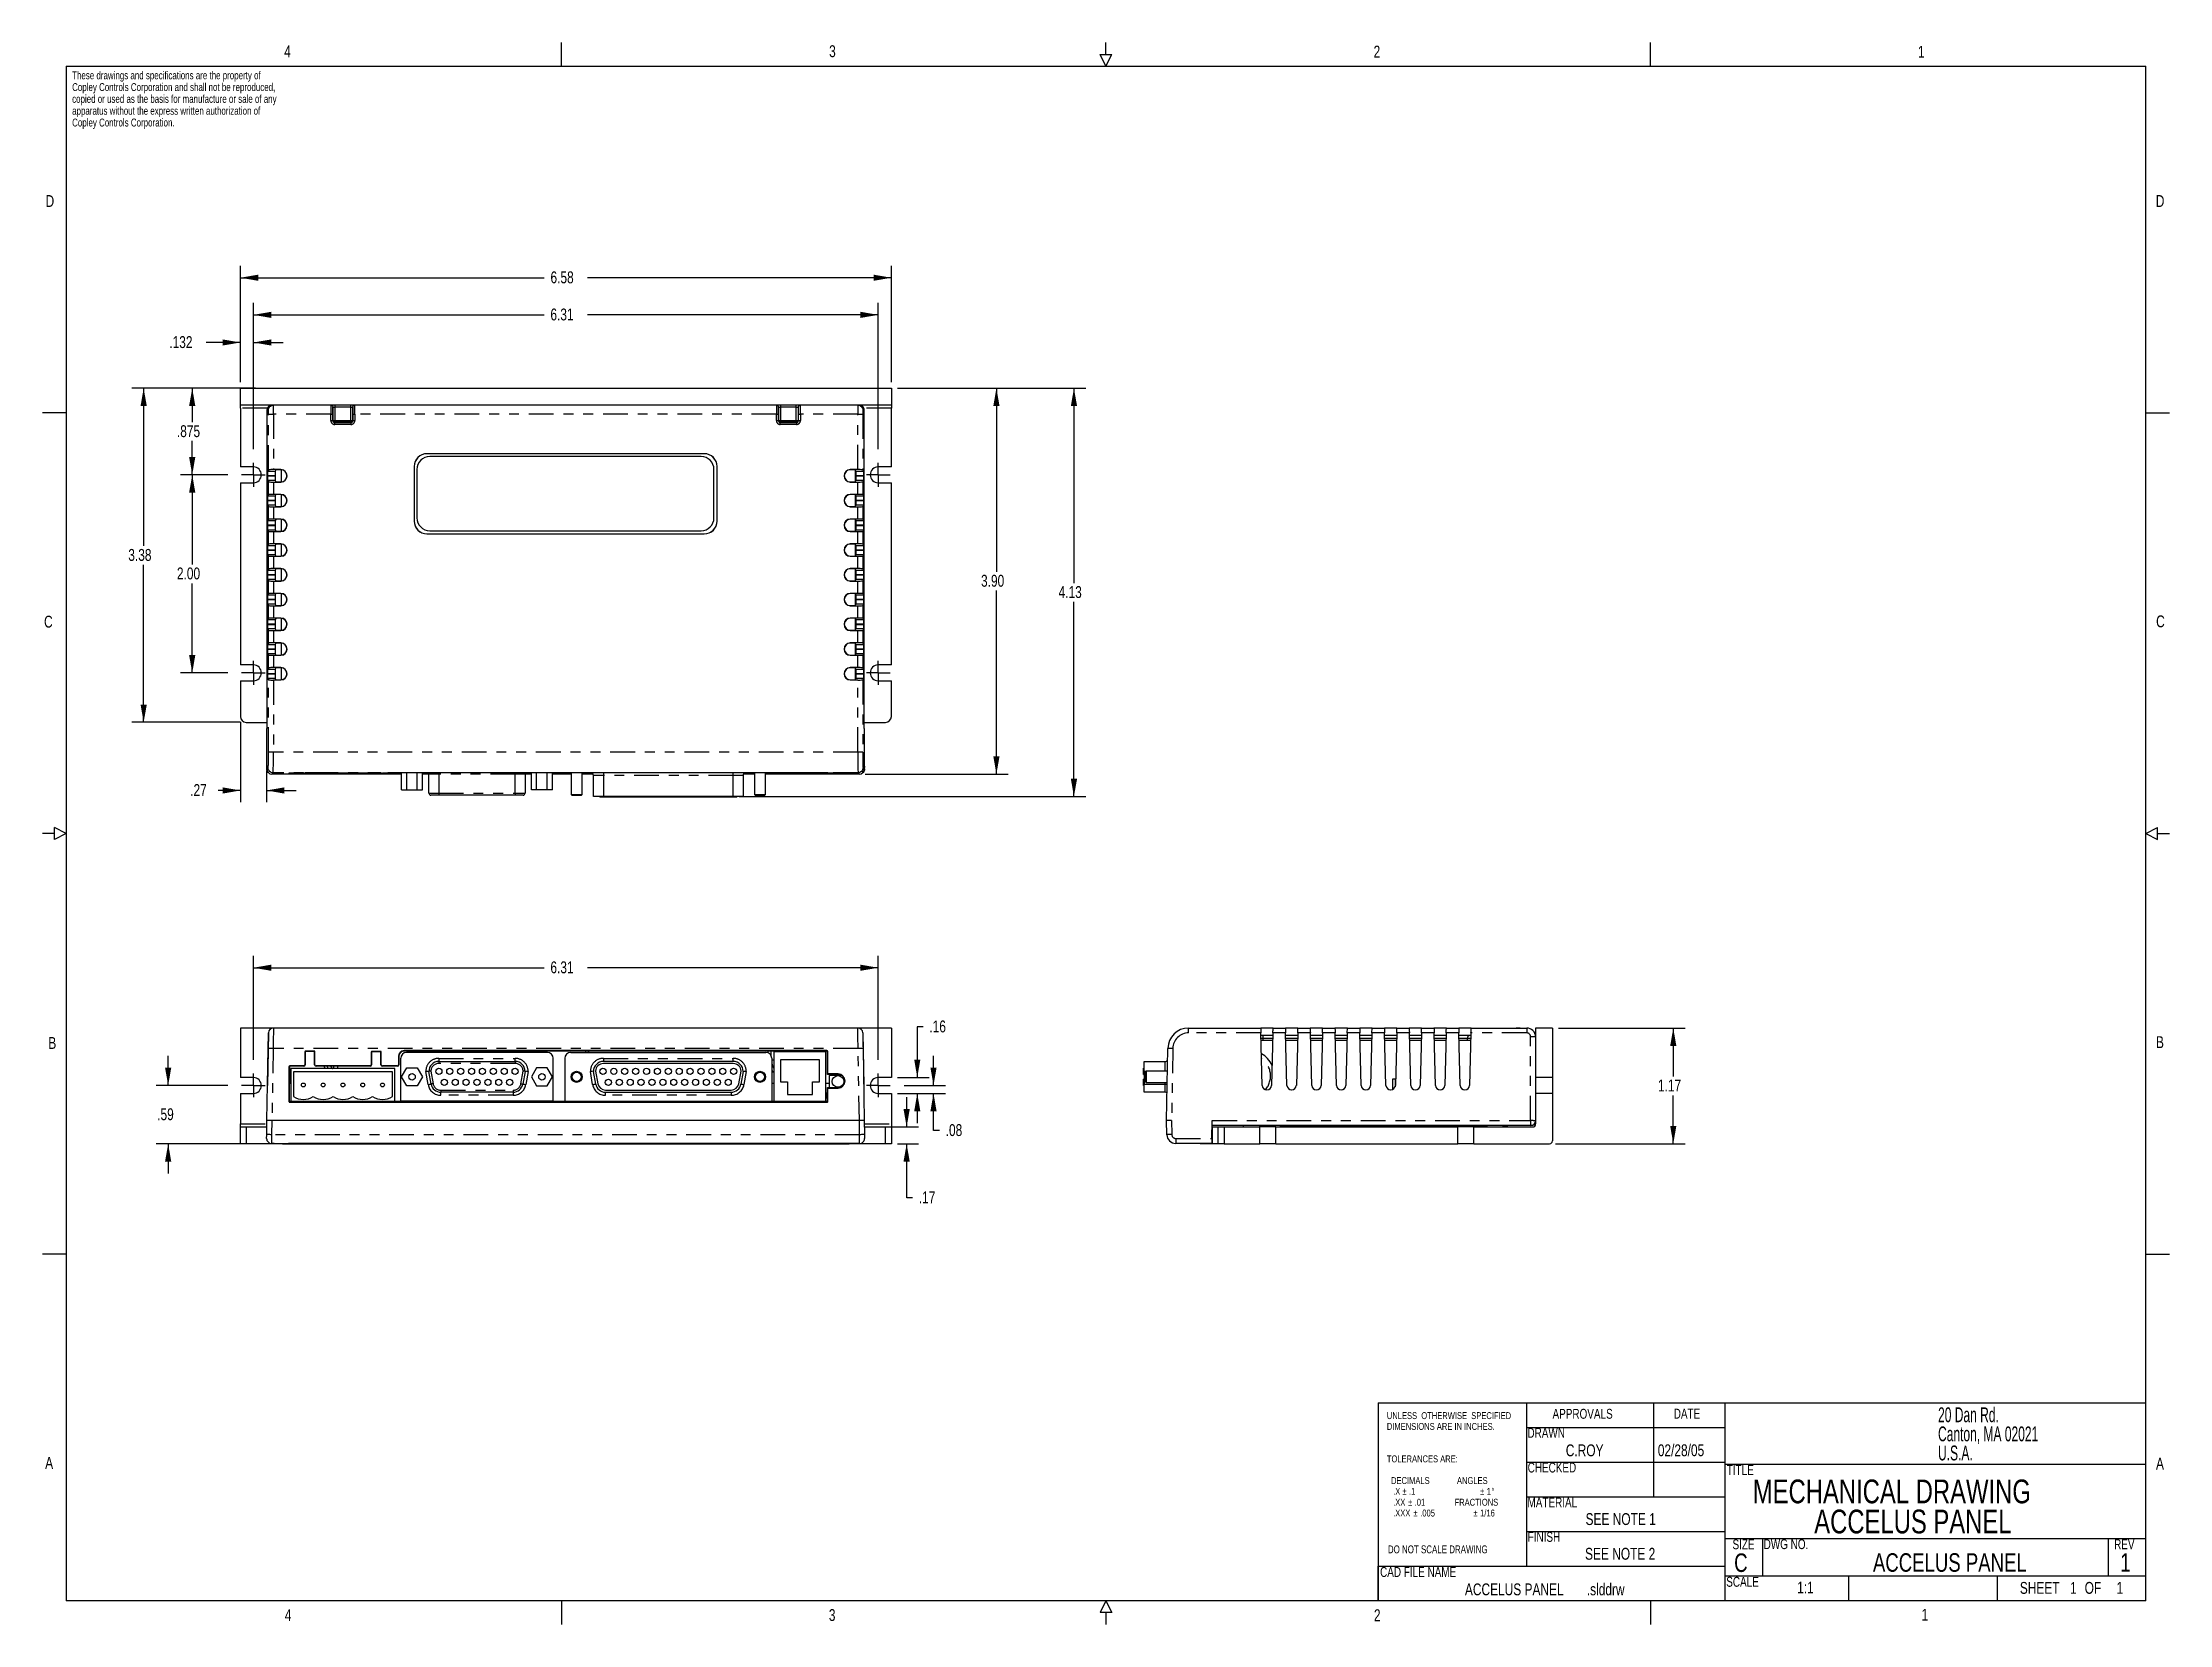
# Model space of a CAD drawing. Extents: x 0.3 to 21.7, y 0.5 to 16.5.
import ezdxf

# ---------------------------------------------------------------- set-up
doc = ezdxf.new("R2010")
doc.units = 0
doc.header["$PDSIZE"] = -1
doc.linetypes.add('PHANTOM', pattern=[0.5, 0.25, -0.05, 0.05, -0.05, 0.05, -0.05])
doc.layers.get('0').update_dxf_attribs({"linetype": 'CONTINUOUS'})
doc.layers.get('DEFPOINTS').update_dxf_attribs({"linetype": 'CONTINUOUS'})
doc.styles.add('SLDTEXTSTYLE0', font='TXT', dxfattribs={"width": 0.75})
doc.styles.add('SLDTEXTSTYLE1', font='TXT', dxfattribs={"width": 0.605})
doc.dimstyles.new('SLDDIMSTYLE0', dxfattribs={"dimtxt": 0.12, "dimasz": 0.18, "dimexe": 0.12, "dimexo": 0.0625, "dimgap": 0.03, "dimtad": 0, "dimtih": 1, "dimtoh": 1, "dimzin": 12, "dimtxsty": 'SLDTEXTSTYLE0', "dimsah": 1, "dimcen": 0.09, "dimclrd": 7, "dimclre": 7, "dimclrt": 7, "dimazin": 3, "dimtfac": 1, "dimtdec": 4, "dimtofl": 0, "dimtmove": 0, "dimatfit": 3, "dimtolj": 1, "dimtzin": 12})
doc.dimstyles.new('SLDDIMSTYLE1', dxfattribs={"dimtxt": 0.12, "dimasz": 0.18, "dimexe": 0.12, "dimexo": 0.0625, "dimgap": 0.03, "dimtad": 0, "dimtih": 1, "dimtoh": 1, "dimdec": 3, "dimzin": 12, "dimtxsty": 'SLDTEXTSTYLE0', "dimsah": 1, "dimcen": 0.09, "dimclrd": 7, "dimclre": 7, "dimclrt": 7, "dimazin": 3, "dimtfac": 1, "dimtdec": 4, "dimtofl": 0, "dimtmove": 0, "dimatfit": 3, "dimtolj": 1, "dimtzin": 12})
doc.dimstyles.new('SLDDIMSTYLE2', dxfattribs={"dimtxt": 0.12, "dimasz": 0.18, "dimexe": 0.12, "dimexo": 0.0625, "dimgap": 0.03, "dimtad": 0, "dimtih": 1, "dimtoh": 1, "dimzin": 4, "dimtxsty": 'SLDTEXTSTYLE0', "dimsah": 1, "dimcen": 0.09, "dimclrd": 7, "dimclre": 7, "dimclrt": 7, "dimazin": 3, "dimtfac": 1, "dimtdec": 4, "dimtofl": 0, "dimtmove": 0, "dimatfit": 3, "dimtolj": 1, "dimtzin": 12})

msp = doc.modelspace()

# ---------------------------------------------------------------- texts
at = {"color": 7, "attachment_point": 1, "style": 'SLDTEXTSTYLE0'}
for s, insert, char_height in [('4', (2.7006, 16.4603), 0.12), ('3', (8.204, 16.4623), 0.12), ('2', (13.7027, 16.4582), 0.12), ('1', (19.2002, 16.4561), 0.12), ('D', (0.2907, 14.9489), 0.12), ('D', (21.6018, 14.9489), 0.12), ('C', (0.2753, 10.7), 0.12), ('C', (21.6051, 10.7029), 0.12), ('B', (21.604, 6.4525), 0.12), ('B', (0.3185, 6.4439), 0.12), ('APPROVALS', (15.5096, 2.6881), 0.1), ('DATE', (16.7339, 2.6894), 0.1), ('DRAWN', (15.2561, 2.4955), 0.1), ('A', (0.2866, 2.2021), 0.12), ('C.ROY', (15.6434, 2.3289), 0.12), ('02/28/05', (16.5728, 2.3296), 0.12), ('A', (21.604, 2.1952), 0.12), ('CHECKED', (15.2583, 2.1452), 0.1), ('TITLE', (17.2691, 2.1206), 0.1), ('MECHANICAL DRAWING', (17.5321, 1.9741), 0.24), ('MATERIAL', (15.2568, 1.7929), 0.1), ('SEE NOTE 1', (15.8431, 1.6346), 0.12), ('ACCELUS PANEL', (18.1523, 1.67), 0.24), ('DO NOT SCALE DRAWING', (13.8467, 1.3087), 0.08), ('FINISH', (15.2584, 1.4449), 0.1), ('SIZE', (17.327, 1.3696), 0.1), ('DWG NO.', (17.6417, 1.3713), 0.1), ('REV', (21.1811, 1.3702), 0.1), ('CAD FILE NAME', (13.768, 1.0902), 0.1), ('SEE NOTE 2', (15.8382, 1.2841), 0.12), ('C', (17.3438, 1.2276), 0.187), ('ACCELUS PANEL', (18.7456, 1.2294), 0.187), ('1', (21.2432, 1.2295), 0.187), ('SCALE', (17.2639, 0.991), 0.1), ('1:1', (17.9799, 0.9437), 0.12), ('4', (2.7061, 0.6636), 0.12), ('3', (8.2007, 0.6654), 0.12), ('2', (13.7061, 0.6632), 0.12), ('1', (19.2366, 0.6678), 0.12)]:
    msp.add_mtext(s, dxfattribs=dict(at, insert=insert, char_height=char_height))

# ---------------------------------------------------------------- blocks, each defined once
blk = doc.blocks.new('NOTE4')
at = {"color": 7, "char_height": 0.12, "attachment_point": 1, "style": 'SLDTEXTSTYLE0'}
for s, insert in [('SHEET  ', (0, 0.159)), ('1', (0.507, 0.159)), ('  OF  ', (0.588, 0.159)), ('1', (0.977, 0.159))]:
    blk.add_mtext(s, dxfattribs=dict(at, insert=insert))
blk = doc.blocks.new('NOTE6')
at = {"color": 7, "char_height": 0.07, "attachment_point": 1, "style": 'SLDTEXTSTYLE0'}
for s, insert in [('UNLESS  OTHERWISE  SPECIFIED', (0, 0.109)), ('DIMENSIONS ARE IN INCHES.', (0, 0)), ('TOLERANCES ARE:', (0, -0.328)), ('  DECIMALS             ANGLES', (0, -0.547)), ('   .X', (0, -0.656)), ('   .XX', (0, -0.766)), ('%%p', (0.158, -0.656)), ('%%p', (0.214, -0.766)), ('.1                         ', (0.224, -0.656)), ('.01              FRACTIONS', (0.281, -0.766)), ('%%p', (0.942, -0.656)), ('1', (1.009, -0.656)), ('%%d', (1.056, -0.656)), ('   .XXX', (0, -0.875)), ('%%p', (0.27, -0.875)), ('.005              ', (0.337, -0.875)), ('%%p', (0.875, -0.875)), ('1/16', (0.942, -0.875))]:
    blk.add_mtext(s, dxfattribs=dict(at, insert=insert))
blk = doc.blocks.new('NOTE10')
at = {"color": 7, "char_height": 0.08, "attachment_point": 1, "style": 'SLDTEXTSTYLE0'}
for s, insert in [('These drawings and specifications are the property of', (0, 0.119)), ('Copley Controls Corporation and shall not be reproduced,', (0, 0)), ('copied or used as the basis for manufacture or sale of any', (0, -0.119)), ('apparatus without the express written authorization of', (0, -0.239)), ('Copley Controls Corporation.', (0, -0.358))]:
    blk.add_mtext(s, dxfattribs=dict(at, insert=insert))
blk = doc.blocks.new('NOTE11')
at = {"color": 7, "char_height": 0.12, "attachment_point": 1, "style": 'SLDTEXTSTYLE0'}
for s, insert in [('ACCELUS PANEL', (0, 0.159)), ('.slddrw', (1.231, 0.159))]:
    blk.add_mtext(s, dxfattribs=dict(at, insert=insert))
blk = doc.blocks.new('NOTE12')
at = {"color": 7, "char_height": 0.15, "attachment_point": 1, "style": 'SLDTEXTSTYLE1'}
for s, insert in [('20 Dan Rd.', (0, 0.193)), ('Canton, MA 02021', (0, 0)), ('U.S.A.', (0, -0.193))]:
    blk.add_mtext(s, dxfattribs=dict(at, insert=insert))
blk = doc.blocks.new('*D5')
at = {"color": 7}
for p, q in [((2.39, 6.215), (2.39, 7.264)), ((2.39, 7.144), (5.327, 7.144)), ((8.7, 7.144), (5.762, 7.144)), ((8.7, 6.215), (8.7, 7.264))]:
    blk.add_line(p, q, dxfattribs=at)
for points in [[(2.39, 7.144), (2.57, 7.113), (2.57, 7.175)], [(8.7, 7.144), (8.52, 7.175), (8.52, 7.113)]]:
    blk.add_solid(points, dxfattribs=at)
at = {"layer": 'DEFPOINTS', "color": 7}
for p in [(2.39, 6.155), (8.7, 6.155)]:
    blk.add_point(p, dxfattribs=at)
at = {"color": 7, "insert": (5.389, 7.208), "char_height": 0.12, "attachment_point": 1, "style": 'SLDTEXTSTYLE0'}
blk.add_mtext('6.31', dxfattribs=at)
blk = doc.blocks.new('*D6')
at = {"color": 7}
for p, q in [((1.529, 5.955), (1.529, 6.255)), ((2.13, 5.955), (1.409, 5.955)), ((2.33, 5.365), (1.409, 5.365)), ((1.529, 5.365), (1.529, 5.065))]:
    blk.add_line(p, q, dxfattribs=at)
for points in [[(1.529, 5.955), (1.56, 6.135), (1.497, 6.135)], [(1.529, 5.365), (1.497, 5.185), (1.56, 5.185)]]:
    blk.add_solid(points, dxfattribs=at)
at = {"layer": 'DEFPOINTS', "color": 7}
for p in [(2.19, 5.955), (2.39, 5.365)]:
    blk.add_point(p, dxfattribs=at)
at = {"color": 7, "insert": (1.418, 5.724), "char_height": 0.12, "attachment_point": 1, "style": 'SLDTEXTSTYLE0'}
blk.add_mtext('.59', dxfattribs=at)
blk = doc.blocks.new('*D7')
at = {"color": 7}
for p, q in [((9.258, 5.955), (9.258, 6.255)), ((8.893, 5.875), (9.378, 5.875)), ((8.96, 5.955), (9.378, 5.955)), ((9.258, 5.5), (9.258, 5.875)), ((9.318, 5.5), (9.258, 5.5))]:
    blk.add_line(p, q, dxfattribs=at)
for points in [[(9.258, 5.955), (9.289, 6.135), (9.227, 6.135)], [(9.258, 5.875), (9.227, 5.695), (9.289, 5.695)]]:
    blk.add_solid(points, dxfattribs=at)
at = {"layer": 'DEFPOINTS', "color": 7}
for p in [(8.833, 5.875), (8.9, 5.955)]:
    blk.add_point(p, dxfattribs=at)
at = {"color": 7, "insert": (9.381, 5.564), "char_height": 0.12, "attachment_point": 1, "style": 'SLDTEXTSTYLE0'}
blk.add_mtext('.08', dxfattribs=at)
blk = doc.blocks.new('*D8')
at = {"color": 7}
for p, q in [((9.154, 6.546), (9.094, 6.546)), ((9.094, 6.546), (9.094, 6.035)), ((8.893, 6.035), (9.214, 6.035)), ((8.893, 5.875), (9.214, 5.875)), ((9.094, 5.875), (9.094, 5.575))]:
    blk.add_line(p, q, dxfattribs=at)
for points in [[(9.094, 6.035), (9.125, 6.215), (9.063, 6.215)], [(9.094, 5.875), (9.063, 5.695), (9.125, 5.695)]]:
    blk.add_solid(points, dxfattribs=at)
at = {"layer": 'DEFPOINTS', "color": 7}
for p in [(8.833, 6.035), (8.833, 5.875)]:
    blk.add_point(p, dxfattribs=at)
at = {"color": 7, "insert": (9.216, 6.611), "char_height": 0.12, "attachment_point": 1, "style": 'SLDTEXTSTYLE0'}
blk.add_mtext('.16', dxfattribs=at)
blk = doc.blocks.new('*D9')
at = {"color": 7}
for p, q in [((8.987, 5.536), (8.987, 5.836)), ((8.76, 5.536), (9.107, 5.536)), ((8.893, 5.365), (9.107, 5.365)), ((8.987, 4.82), (8.987, 5.365)), ((9.047, 4.82), (8.987, 4.82))]:
    blk.add_line(p, q, dxfattribs=at)
for points in [[(8.987, 5.536), (9.018, 5.716), (8.955, 5.716)], [(8.987, 5.365), (8.955, 5.185), (9.018, 5.185)]]:
    blk.add_solid(points, dxfattribs=at)
at = {"layer": 'DEFPOINTS', "color": 7}
for p in [(8.7, 5.536), (8.833, 5.365)]:
    blk.add_point(p, dxfattribs=at)
at = {"color": 7, "insert": (9.109, 4.884), "char_height": 0.12, "attachment_point": 1, "style": 'SLDTEXTSTYLE0'}
blk.add_mtext('.17', dxfattribs=at)
blk = doc.blocks.new('SW_CENTERMARK0')
at = {"color": 7, "linetype": 'CONTINUOUS'}
for q in [(2.39, 6.075), (2.27, 5.955), (2.39, 5.835), (2.51, 5.955)]:
    blk.add_line((2.39, 5.955), q, dxfattribs=at)
blk = doc.blocks.new('SW_CENTERMARK1')
at = {"color": 7, "linetype": 'CONTINUOUS'}
for q in [(8.7, 6.075), (8.58, 5.955), (8.7, 5.835), (8.82, 5.955)]:
    blk.add_line((8.7, 5.955), q, dxfattribs=at)
blk = doc.blocks.new('*D12')
at = {"color": 7}
for p, q in [((2.258, 13.058), (2.258, 14.234)), ((8.833, 13.058), (8.833, 14.234)), ((2.258, 14.114), (5.327, 14.114)), ((8.833, 14.114), (5.763, 14.114))]:
    blk.add_line(p, q, dxfattribs=at)
for points in [[(2.258, 14.114), (2.438, 14.083), (2.438, 14.145)], [(8.833, 14.114), (8.653, 14.145), (8.653, 14.083)]]:
    blk.add_solid(points, dxfattribs=at)
at = {"layer": 'DEFPOINTS', "color": 7}
for p in [(2.258, 12.998), (8.833, 12.998)]:
    blk.add_point(p, dxfattribs=at)
at = {"color": 7, "insert": (5.39, 14.178), "char_height": 0.12, "attachment_point": 1, "style": 'SLDTEXTSTYLE0'}
blk.add_mtext('6.58', dxfattribs=at)
blk = doc.blocks.new('*D13')
at = {"color": 7}
for p, q in [((2.39, 12.383), (2.39, 13.859)), ((8.7, 12.383), (8.7, 13.859)), ((2.39, 13.739), (5.327, 13.739)), ((8.7, 13.739), (5.762, 13.739))]:
    blk.add_line(p, q, dxfattribs=at)
for points in [[(2.39, 13.739), (2.57, 13.708), (2.57, 13.77)], [(8.7, 13.739), (8.52, 13.77), (8.52, 13.708)]]:
    blk.add_solid(points, dxfattribs=at)
at = {"layer": 'DEFPOINTS', "color": 7}
for p in [(2.39, 12.323), (8.7, 12.323)]:
    blk.add_point(p, dxfattribs=at)
at = {"color": 7, "insert": (5.389, 13.803), "char_height": 0.12, "attachment_point": 1, "style": 'SLDTEXTSTYLE0'}
blk.add_mtext('6.31', dxfattribs=at)
blk = doc.blocks.new('*D14')
at = {"color": 7}
for p, q in [((2.258, 13.058), (2.258, 13.58)), ((2.39, 12.383), (2.39, 13.58)), ((2.258, 13.46), (1.912, 13.46)), ((2.39, 13.46), (2.69, 13.46))]:
    blk.add_line(p, q, dxfattribs=at)
for points in [[(2.258, 13.46), (2.078, 13.491), (2.078, 13.429)], [(2.39, 13.46), (2.57, 13.429), (2.57, 13.491)]]:
    blk.add_solid(points, dxfattribs=at)
at = {"layer": 'DEFPOINTS', "color": 7}
for p in [(2.258, 12.998), (2.39, 12.323)]:
    blk.add_point(p, dxfattribs=at)
at = {"color": 7, "insert": (1.54, 13.524), "char_height": 0.12, "attachment_point": 1, "style": 'SLDTEXTSTYLE0'}
blk.add_mtext('.132', dxfattribs=at)
blk = doc.blocks.new('*D15')
at = {"color": 7}
for p, q in [((2.41, 12.998), (1.652, 12.998)), ((1.772, 12.998), (1.772, 12.655)), ((1.772, 12.123), (1.772, 12.465)), ((2.13, 12.123), (1.652, 12.123))]:
    blk.add_line(p, q, dxfattribs=at)
for points in [[(1.772, 12.998), (1.74, 12.818), (1.803, 12.818)], [(1.772, 12.123), (1.803, 12.303), (1.74, 12.303)]]:
    blk.add_solid(points, dxfattribs=at)
at = {"layer": 'DEFPOINTS', "color": 7}
for p in [(2.47, 12.998), (2.19, 12.123)]:
    blk.add_point(p, dxfattribs=at)
at = {"color": 7, "insert": (1.617, 12.624), "char_height": 0.12, "attachment_point": 1, "style": 'SLDTEXTSTYLE0'}
blk.add_mtext('.875', dxfattribs=at)
blk = doc.blocks.new('*D16')
at = {"color": 7}
for p, q in [((2.13, 12.123), (1.652, 12.123)), ((1.772, 12.123), (1.772, 11.218)), ((1.772, 10.123), (1.772, 11.027)), ((2.13, 10.123), (1.652, 10.123))]:
    blk.add_line(p, q, dxfattribs=at)
for points in [[(1.772, 12.123), (1.74, 11.943), (1.803, 11.943)], [(1.772, 10.123), (1.803, 10.303), (1.74, 10.303)]]:
    blk.add_solid(points, dxfattribs=at)
at = {"layer": 'DEFPOINTS', "color": 7}
for p in [(2.19, 12.123), (2.19, 10.123)]:
    blk.add_point(p, dxfattribs=at)
at = {"color": 7, "insert": (1.617, 11.187), "char_height": 0.12, "attachment_point": 1, "style": 'SLDTEXTSTYLE0'}
blk.add_mtext('2.00', dxfattribs=at)
blk = doc.blocks.new('*D17')
at = {"color": 7}
for p, q in [((2.198, 12.998), (1.161, 12.998)), ((1.281, 12.998), (1.281, 11.405)), ((1.281, 9.623), (1.281, 11.215)), ((2.258, 9.623), (1.161, 9.623))]:
    blk.add_line(p, q, dxfattribs=at)
for points in [[(1.281, 12.998), (1.25, 12.818), (1.313, 12.818)], [(1.281, 9.623), (1.313, 9.803), (1.25, 9.803)]]:
    blk.add_solid(points, dxfattribs=at)
at = {"layer": 'DEFPOINTS', "color": 7}
for p in [(2.258, 12.998), (2.318, 9.623)]:
    blk.add_point(p, dxfattribs=at)
at = {"color": 7, "insert": (1.126, 11.374), "char_height": 0.12, "attachment_point": 1, "style": 'SLDTEXTSTYLE0'}
blk.add_mtext('3.38', dxfattribs=at)
blk = doc.blocks.new('*D18')
at = {"color": 7}
for p, q in [((2.258, 9.623), (2.258, 8.815)), ((2.523, 9.133), (2.523, 8.815)), ((2.258, 8.935), (2.035, 8.935)), ((2.523, 8.935), (2.823, 8.935))]:
    blk.add_line(p, q, dxfattribs=at)
for points in [[(2.258, 8.935), (2.078, 8.966), (2.078, 8.903)], [(2.523, 8.935), (2.703, 8.903), (2.703, 8.966)]]:
    blk.add_solid(points, dxfattribs=at)
at = {"layer": 'DEFPOINTS', "color": 7}
for p in [(2.258, 9.683), (2.523, 9.193)]:
    blk.add_point(p, dxfattribs=at)
at = {"color": 7, "insert": (1.751, 8.999), "char_height": 0.12, "attachment_point": 1, "style": 'SLDTEXTSTYLE0'}
blk.add_mtext('.27', dxfattribs=at)
blk = doc.blocks.new('*D19')
at = {"color": 7}
for p, q in [((8.893, 12.998), (10.013, 12.998)), ((9.893, 12.998), (9.893, 11.144)), ((9.893, 9.1), (9.893, 10.954)), ((8.569, 9.1), (10.013, 9.1))]:
    blk.add_line(p, q, dxfattribs=at)
for points in [[(9.893, 12.998), (9.862, 12.818), (9.925, 12.818)], [(9.893, 9.1), (9.925, 9.28), (9.862, 9.28)]]:
    blk.add_solid(points, dxfattribs=at)
at = {"layer": 'DEFPOINTS', "color": 7}
for p in [(8.833, 12.998), (8.509, 9.1)]:
    blk.add_point(p, dxfattribs=at)
at = {"color": 7, "insert": (9.738, 11.113), "char_height": 0.12, "attachment_point": 1, "style": 'SLDTEXTSTYLE0'}
blk.add_mtext('3.90', dxfattribs=at)
blk = doc.blocks.new('*D20')
at = {"color": 7}
for p, q in [((8.893, 12.998), (10.796, 12.998)), ((10.676, 12.998), (10.676, 11.03)), ((10.676, 8.873), (10.676, 10.84)), ((7.296, 8.873), (10.796, 8.873))]:
    blk.add_line(p, q, dxfattribs=at)
for points in [[(10.676, 12.998), (10.645, 12.818), (10.708, 12.818)], [(10.676, 8.873), (10.708, 9.053), (10.645, 9.053)]]:
    blk.add_solid(points, dxfattribs=at)
at = {"layer": 'DEFPOINTS', "color": 7}
for p in [(8.833, 12.998), (7.236, 8.873)]:
    blk.add_point(p, dxfattribs=at)
at = {"color": 7, "insert": (10.521, 10.999), "char_height": 0.12, "attachment_point": 1, "style": 'SLDTEXTSTYLE0'}
blk.add_mtext('4.13', dxfattribs=at)
blk = doc.blocks.new('SW_CENTERMARK2')
at = {"color": 7, "linetype": 'CONTINUOUS'}
for q in [(2.27, 12.123), (2.39, 12.243), (2.39, 12.003), (2.51, 12.123)]:
    blk.add_line((2.39, 12.123), q, dxfattribs=at)
blk = doc.blocks.new('SW_CENTERMARK3')
at = {"color": 7, "linetype": 'CONTINUOUS'}
for q in [(2.27, 10.123), (2.39, 10.243), (2.39, 10.003), (2.51, 10.123)]:
    blk.add_line((2.39, 10.123), q, dxfattribs=at)
blk = doc.blocks.new('SW_CENTERMARK4')
at = {"color": 7, "linetype": 'CONTINUOUS'}
for q in [(8.58, 12.123), (8.7, 12.243), (8.7, 12.003), (8.82, 12.123)]:
    blk.add_line((8.7, 12.123), q, dxfattribs=at)
blk = doc.blocks.new('SW_CENTERMARK5')
at = {"color": 7, "linetype": 'CONTINUOUS'}
for q in [(8.58, 10.123), (8.7, 10.243), (8.7, 10.003), (8.82, 10.123)]:
    blk.add_line((8.7, 10.123), q, dxfattribs=at)
blk = doc.blocks.new('*D25')
at = {"color": 7}
for p, q in [((15.569, 6.535), (16.849, 6.535)), ((16.729, 6.535), (16.729, 6.045)), ((16.729, 5.365), (16.729, 5.855)), ((15.539, 5.365), (16.849, 5.365))]:
    blk.add_line(p, q, dxfattribs=at)
for points in [[(16.729, 6.535), (16.698, 6.355), (16.76, 6.355)], [(16.729, 5.365), (16.76, 5.545), (16.698, 5.545)]]:
    blk.add_solid(points, dxfattribs=at)
at = {"layer": 'DEFPOINTS', "color": 7}
for p in [(15.509, 6.535), (15.479, 5.365)]:
    blk.add_point(p, dxfattribs=at)
at = {"color": 7, "insert": (16.574, 6.014), "char_height": 0.12, "attachment_point": 1, "style": 'SLDTEXTSTYLE0'}
blk.add_mtext('1.17', dxfattribs=at)

# ---------------------------------------------------------------- dimensions: what is measured, and where the dimension line sits
at = {"color": 7}
for base, p1, p2, dimstyle, picture, middle in [((8.8325810296, 14.1139182734), (2.2575810296, 12.9976968541), (8.8325810296, 12.9976968541), 'SLDDIMSTYLE0', '*D12', (5.5450810296, 14.1139182734)), ((8.6996, 13.739), (2.3896, 12.3227), (8.6996, 12.3227), 'SLDDIMSTYLE0', '*D13', (5.5446, 13.739)), ((2.2576, 13.4602), (2.3896, 12.3227), (2.2576, 12.9977), 'SLDDIMSTYLE1', '*D14', (1.6948, 13.4602)), ((8.6996, 7.1441), (2.3896, 6.155), (8.6996, 6.155), 'SLDDIMSTYLE0', '*D5', (5.5446, 7.1441))]:
    dim = msp.add_linear_dim(base=base, p1=p1, p2=p2, dimstyle=dimstyle, dxfattribs=at)
    dim.commit()
    dim.dimension.update_dxf_attribs({"geometry": picture, "text_midpoint": middle, "dimtype": 160})
for base, p1, p2, angle, dimstyle, picture, middle in [((1.2814454627, 9.6226968541), (2.2575810296, 12.9976968541), (2.3175810296, 9.6226968541), 90, 'SLDDIMSTYLE0', '*D17', (1.2814454627, 11.3101968541)), ((1.7717, 12.1227), (2.4696, 12.9977), (2.1896, 12.1227), 90, 'SLDDIMSTYLE1', '*D15', (1.7717, 12.5602)), ((10.6764032101, 8.8726968541), (8.8325810296, 12.9976968541), (7.2355810296, 8.8726968541), 90, 'SLDDIMSTYLE0', '*D20', (10.6764032101, 10.9351968541)), ((9.8935, 9.1004), (8.8326, 12.9977), (8.5089, 9.1004), 90, 'SLDDIMSTYLE2', '*D19', (9.8935, 11.049)), ((1.7717, 10.1227), (2.1896, 12.1227), (2.1896, 10.1227), 90, 'SLDDIMSTYLE2', '*D16', (1.7717, 11.1227)), ((2.5231, 8.9346), (2.2576, 9.6827), (2.5231, 9.1929), 180, 'SLDDIMSTYLE0', '*D18', (1.8619, 8.9346)), ((9.0939, 6.035), (8.8326, 5.875), (8.8326, 6.035), 90, 'SLDDIMSTYLE0', '*D8', (9.0939, 6.5464)), ((16.7291, 5.365), (15.5094, 6.535), (15.4794, 5.365), 270, 'SLDDIMSTYLE0', '*D25', (16.7291, 5.95)), ((1.5286, 5.955), (2.3896, 5.365), (2.1896, 5.955), 90, 'SLDDIMSTYLE0', '*D6', (1.5286, 5.66)), ((9.2582, 5.875), (8.8996, 5.955), (8.8326, 5.875), 90, 'SLDDIMSTYLE0', '*D7', (9.2582, 5.4998)), ((8.9866, 5.365), (8.6996, 5.536), (8.8326, 5.365), 90, 'SLDDIMSTYLE0', '*D9', (8.9866, 4.8197))]:
    dim = msp.add_linear_dim(base=base, p1=p1, p2=p2, angle=angle, dimstyle=dimstyle, dxfattribs=at)
    dim.commit()
    dim.dimension.update_dxf_attribs({"geometry": picture, "text_midpoint": middle, "dimtype": 160})

# ---------------------------------------------------------------- linework, layer by layer
at = {"color": 7, "linetype": 'CONTINUOUS'}
for p, q in [((5.5, 16.25), (5.5, 16.49)), ((11, 16.25), (10.94, 16.37)), ((10.94, 16.37), (11.06, 16.37)), ((11, 16.37), (11, 16.49)), ((11, 16.25), (11.06, 16.37)), ((16.5, 16.25), (16.5, 16.49)), ((0.5, 16.25), (21.5, 16.25)), ((0.5, 16.25), (0.5, 0.75)), ((21.5, 0.75), (21.5, 16.25)), ((2.2576, 12.8267), (2.2576, 12.9977)), ((2.2576, 12.9977), (8.8326, 12.9977)), ((8.8326, 12.9977), (8.8326, 12.8267)), ((0.5, 12.75), (0.26, 12.75)), ((8.8326, 12.8267), (2.2576, 12.8267)), ((2.2576, 12.7967), (2.2576, 12.8267)), ((2.2576, 12.7967), (2.2576, 12.2027)), ((2.5263, 12.7767), (2.5263, 9.5613)), ((8.5589, 9.5613), (8.5589, 12.7767)), ((8.8326, 12.8267), (8.8326, 12.7967)), ((8.8326, 12.2027), (8.8326, 12.7967)), ((21.5, 12.75), (21.74, 12.75)), ((6.9426, 12.3367), (4.1426, 12.3367)), ((6.9426, 12.3363), (4.1426, 12.3363)), ((6.9109, 12.3084), (4.1709, 12.3084)), ((2.3896, 12.2027), (2.2576, 12.2027)), ((2.2576, 12.0427), (2.3896, 12.0427)), ((2.2576, 12.0427), (2.2576, 10.2027)), ((2.5317, 12.1134), (2.5317, 12.1127)), ((2.5417, 12.1743), (2.5325, 12.1604)), ((2.5325, 12.0658), (2.5417, 12.0519)), ((2.6676, 12.1756), (2.5917, 12.1756)), ((2.5917, 12.0506), (2.6676, 12.0506)), ((2.608, 12.1134), (2.608, 12.1127)), ((2.6172, 12.1731), (2.6088, 12.1604)), ((2.6088, 12.0658), (2.6172, 12.0531)), ((2.6676, 12.1736), (2.6372, 12.1736)), ((2.6372, 12.0526), (2.6676, 12.0526)), ((2.6686, 12.1736), (2.6686, 12.0526)), ((4.0126, 12.2067), (4.0126, 11.6567)), ((4.0129, 12.2067), (4.0129, 11.6567)), ((4.0409, 12.1784), (4.0409, 11.6884)), ((7.0409, 11.6884), (7.0409, 12.1784)), ((7.0722, 11.6567), (7.0722, 12.2067)), ((7.0726, 11.6567), (7.0726, 12.2067)), ((8.4934, 12.1756), (8.4176, 12.1756)), ((8.4479, 12.1736), (8.4176, 12.1736)), ((8.4176, 12.0526), (8.4479, 12.0526)), ((8.4176, 12.0506), (8.4934, 12.0506)), ((8.4764, 12.1604), (8.4679, 12.1731)), ((8.4679, 12.0531), (8.4764, 12.0658)), ((8.4686, 12.0541), (8.4686, 12.1721)), ((8.4772, 12.1134), (8.4772, 12.1127)), ((8.5434, 12.1743), (8.5527, 12.1604)), ((8.5527, 12.0658), (8.5434, 12.0519)), ((8.5535, 12.1127), (8.5535, 12.1134)), ((8.8326, 12.2027), (8.6996, 12.2027)), ((8.6996, 12.0427), (8.8326, 12.0427)), ((8.8326, 10.2027), (8.8326, 12.0427)), ((2.5317, 11.8634), (2.5317, 11.8627)), ((2.5417, 11.9243), (2.5325, 11.9104)), ((2.5325, 11.8158), (2.5417, 11.8019)), ((2.6676, 11.9256), (2.5917, 11.9256)), ((2.608, 11.8634), (2.608, 11.8627)), ((2.6172, 11.9231), (2.6088, 11.9104)), ((2.6088, 11.8158), (2.6172, 11.8031)), ((2.6676, 11.9236), (2.6372, 11.9236)), ((2.6686, 11.9236), (2.6686, 11.8026)), ((8.4934, 11.9256), (8.4176, 11.9256)), ((8.4479, 11.9236), (8.4176, 11.9236)), ((8.4764, 11.9104), (8.4679, 11.9231)), ((8.4679, 11.8031), (8.4764, 11.8158)), ((8.4686, 11.8041), (8.4686, 11.9221)), ((8.4772, 11.8634), (8.4772, 11.8627)), ((8.5434, 11.9243), (8.5527, 11.9104)), ((8.5527, 11.8158), (8.5434, 11.8019)), ((8.5535, 11.8627), (8.5535, 11.8634)), ((2.5317, 11.6134), (2.5317, 11.6127)), ((2.5417, 11.6743), (2.5325, 11.6604)), ((2.5917, 11.8006), (2.6676, 11.8006)), ((2.6676, 11.6756), (2.5917, 11.6756)), ((2.608, 11.6134), (2.608, 11.6127)), ((2.6172, 11.6731), (2.6088, 11.6604)), ((2.6372, 11.8026), (2.6676, 11.8026)), ((2.6676, 11.6736), (2.6372, 11.6736)), ((2.6686, 11.6736), (2.6686, 11.5526)), ((8.4176, 11.8026), (8.4479, 11.8026)), ((8.4176, 11.8006), (8.4934, 11.8006)), ((8.4934, 11.6756), (8.4176, 11.6756)), ((8.4479, 11.6736), (8.4176, 11.6736)), ((8.4764, 11.6604), (8.4679, 11.6731)), ((8.4686, 11.5541), (8.4686, 11.6721)), ((8.4772, 11.6134), (8.4772, 11.6127)), ((8.5434, 11.6743), (8.5527, 11.6604)), ((8.5535, 11.6127), (8.5535, 11.6134)), ((2.5325, 11.5658), (2.5417, 11.5519)), ((2.5417, 11.4243), (2.5325, 11.4104)), ((2.5917, 11.5506), (2.6676, 11.5506)), ((2.6676, 11.4256), (2.5917, 11.4256)), ((2.6088, 11.5658), (2.6172, 11.5531)), ((2.6172, 11.4231), (2.6088, 11.4104)), ((2.6372, 11.5526), (2.6676, 11.5526)), ((2.6676, 11.4236), (2.6372, 11.4236)), ((2.6686, 11.4236), (2.6686, 11.3026)), ((4.1426, 11.527), (6.9426, 11.527)), ((4.1426, 11.5267), (6.9426, 11.5267)), ((4.1709, 11.5584), (6.9109, 11.5584)), ((8.4176, 11.5526), (8.4479, 11.5526)), ((8.4176, 11.5506), (8.4934, 11.5506)), ((8.4934, 11.4256), (8.4176, 11.4256)), ((8.4479, 11.4236), (8.4176, 11.4236)), ((8.4679, 11.5531), (8.4764, 11.5658)), ((8.4764, 11.4104), (8.4679, 11.4231)), ((8.4686, 11.3041), (8.4686, 11.4221)), ((8.5527, 11.5658), (8.5434, 11.5519)), ((8.5434, 11.4243), (8.5527, 11.4104)), ((2.5317, 11.3634), (2.5317, 11.3627)), ((2.5325, 11.3158), (2.5417, 11.3019)), ((2.5417, 11.1743), (2.5325, 11.1604)), ((2.5917, 11.3006), (2.6676, 11.3006)), ((2.6676, 11.1756), (2.5917, 11.1756)), ((2.608, 11.3634), (2.608, 11.3627)), ((2.6088, 11.3158), (2.6172, 11.3031)), ((2.6172, 11.1731), (2.6088, 11.1604)), ((2.6372, 11.3026), (2.6676, 11.3026)), ((2.6676, 11.1736), (2.6372, 11.1736)), ((2.6686, 11.1736), (2.6686, 11.0526)), ((8.4176, 11.3026), (8.4479, 11.3026)), ((8.4176, 11.3006), (8.4934, 11.3006)), ((8.4934, 11.1756), (8.4176, 11.1756)), ((8.4479, 11.1736), (8.4176, 11.1736)), ((8.4679, 11.3031), (8.4764, 11.3158)), ((8.4764, 11.1604), (8.4679, 11.1731)), ((8.4686, 11.0541), (8.4686, 11.1721)), ((8.4772, 11.3634), (8.4772, 11.3627)), ((8.5527, 11.3158), (8.5434, 11.3019)), ((8.5434, 11.1743), (8.5527, 11.1604)), ((8.5535, 11.3627), (8.5535, 11.3634)), ((2.5317, 11.1134), (2.5317, 11.1127)), ((2.5325, 11.0658), (2.5417, 11.0519)), ((2.5917, 11.0506), (2.6676, 11.0506)), ((2.608, 11.1134), (2.608, 11.1127)), ((2.6088, 11.0658), (2.6172, 11.0531)), ((2.6372, 11.0526), (2.6676, 11.0526)), ((8.4176, 11.0526), (8.4479, 11.0526)), ((8.4176, 11.0506), (8.4934, 11.0506)), ((8.4679, 11.0531), (8.4764, 11.0658)), ((8.4772, 11.1134), (8.4772, 11.1127)), ((8.5527, 11.0658), (8.5434, 11.0519)), ((8.5535, 11.1127), (8.5535, 11.1134)), ((2.5317, 10.8634), (2.5317, 10.8627)), ((2.5417, 10.9243), (2.5325, 10.9104)), ((2.5325, 10.8158), (2.5417, 10.8019)), ((2.6676, 10.9256), (2.5917, 10.9256)), ((2.5917, 10.8006), (2.6676, 10.8006)), ((2.608, 10.8634), (2.608, 10.8627)), ((2.6172, 10.9231), (2.6088, 10.9104)), ((2.6088, 10.8158), (2.6172, 10.8031)), ((2.6676, 10.9236), (2.6372, 10.9236)), ((2.6372, 10.8026), (2.6676, 10.8026)), ((2.6686, 10.9236), (2.6686, 10.8026)), ((8.4934, 10.9256), (8.4176, 10.9256)), ((8.4479, 10.9236), (8.4176, 10.9236)), ((8.4176, 10.8026), (8.4479, 10.8026)), ((8.4176, 10.8006), (8.4934, 10.8006)), ((8.4764, 10.9104), (8.4679, 10.9231)), ((8.4679, 10.8031), (8.4764, 10.8158)), ((8.4686, 10.8041), (8.4686, 10.9221)), ((8.4772, 10.8634), (8.4772, 10.8627)), ((8.5434, 10.9243), (8.5527, 10.9104)), ((8.5527, 10.8158), (8.5434, 10.8019)), ((8.5535, 10.8627), (8.5535, 10.8634)), ((2.5317, 10.6134), (2.5317, 10.6127)), ((2.5417, 10.6743), (2.5325, 10.6604)), ((2.5325, 10.5658), (2.5417, 10.5519)), ((2.6676, 10.6756), (2.5917, 10.6756)), ((2.5917, 10.5506), (2.6676, 10.5506)), ((2.608, 10.6134), (2.608, 10.6127)), ((2.6172, 10.6731), (2.6088, 10.6604)), ((2.6088, 10.5658), (2.6172, 10.5531)), ((2.6676, 10.6736), (2.6372, 10.6736)), ((2.6372, 10.5526), (2.6676, 10.5526)), ((2.6686, 10.6736), (2.6686, 10.5526)), ((8.4934, 10.6756), (8.4176, 10.6756)), ((8.4479, 10.6736), (8.4176, 10.6736)), ((8.4176, 10.5526), (8.4479, 10.5526)), ((8.4176, 10.5506), (8.4934, 10.5506)), ((8.4764, 10.6604), (8.4679, 10.6731)), ((8.4679, 10.5531), (8.4764, 10.5658)), ((8.4686, 10.5541), (8.4686, 10.6721)), ((8.4772, 10.6134), (8.4772, 10.6127)), ((8.5434, 10.6743), (8.5527, 10.6604)), ((8.5527, 10.5658), (8.5434, 10.5519)), ((8.5535, 10.6127), (8.5535, 10.6134)), ((2.5317, 10.3634), (2.5317, 10.3627)), ((2.5417, 10.4243), (2.5325, 10.4104)), ((2.5325, 10.3158), (2.5417, 10.3019)), ((2.6676, 10.4256), (2.5917, 10.4256)), ((2.608, 10.3634), (2.608, 10.3627)), ((2.6172, 10.4231), (2.6088, 10.4104)), ((2.6088, 10.3158), (2.6172, 10.3031)), ((2.6676, 10.4236), (2.6372, 10.4236)), ((2.6686, 10.4236), (2.6686, 10.3026)), ((8.4934, 10.4256), (8.4176, 10.4256)), ((8.4479, 10.4236), (8.4176, 10.4236)), ((8.4764, 10.4104), (8.4679, 10.4231)), ((8.4679, 10.3031), (8.4764, 10.3158)), ((8.4686, 10.3041), (8.4686, 10.4221)), ((8.4772, 10.3634), (8.4772, 10.3627)), ((8.5434, 10.4243), (8.5527, 10.4104)), ((8.5527, 10.3158), (8.5434, 10.3019)), ((8.5535, 10.3627), (8.5535, 10.3634)), ((2.3896, 10.2027), (2.2576, 10.2027)), ((2.5317, 10.1134), (2.5317, 10.1127)), ((2.5417, 10.1743), (2.5325, 10.1604)), ((2.5917, 10.3006), (2.6676, 10.3006)), ((2.6676, 10.1756), (2.5917, 10.1756)), ((2.608, 10.1134), (2.608, 10.1127)), ((2.6172, 10.1731), (2.6088, 10.1604)), ((2.6372, 10.3026), (2.6676, 10.3026)), ((2.6676, 10.1736), (2.6372, 10.1736)), ((2.6686, 10.1736), (2.6686, 10.0526)), ((8.4176, 10.3026), (8.4479, 10.3026)), ((8.4176, 10.3006), (8.4934, 10.3006)), ((8.4934, 10.1756), (8.4176, 10.1756)), ((8.4479, 10.1736), (8.4176, 10.1736)), ((8.4764, 10.1604), (8.4679, 10.1731)), ((8.4686, 10.0541), (8.4686, 10.1721)), ((8.4772, 10.1134), (8.4772, 10.1127)), ((8.5434, 10.1743), (8.5527, 10.1604)), ((8.5535, 10.1127), (8.5535, 10.1134)), ((8.8326, 10.2027), (8.6996, 10.2027)), ((2.2576, 10.0427), (2.2576, 9.6827)), ((2.2576, 10.0427), (2.3896, 10.0427)), ((2.5325, 10.0658), (2.5417, 10.0519)), ((2.5917, 10.0506), (2.6676, 10.0506)), ((2.6088, 10.0658), (2.6172, 10.0531)), ((2.6372, 10.0526), (2.6676, 10.0526)), ((8.4176, 10.0526), (8.4479, 10.0526)), ((8.4176, 10.0506), (8.4934, 10.0506)), ((8.4679, 10.0531), (8.4764, 10.0658)), ((8.5527, 10.0658), (8.5434, 10.0519)), ((8.6996, 10.0427), (8.8326, 10.0427)), ((8.8326, 9.6827), (8.8326, 10.0427)), ((2.3176, 9.6227), (2.5263, 9.6227)), ((2.5263, 9.5613), (2.5231, 9.5581)), ((2.5231, 9.5581), (2.5231, 9.1929)), ((8.5589, 9.6227), (8.7726, 9.6227)), ((8.562, 9.5581), (8.5589, 9.5613)), ((8.562, 9.1929), (8.562, 9.5581)), ((2.5384, 9.1175), (2.5409, 9.115)), ((3.8848, 9.1004), (2.5763, 9.1004)), ((2.5763, 9.1004), (2.5763, 9.1004)), ((2.7488, 9.1099), (2.7485, 9.1038)), ((2.8976, 9.11), (2.7576, 9.11)), ((2.7576, 9.1036), (3.8848, 9.1036)), ((2.9089, 9.1125), (2.9088, 9.1102)), ((3.0026, 9.1126), (2.9176, 9.1126)), ((3.0113, 9.1102), (3.0112, 9.1125)), ((3.5676, 9.11), (3.0226, 9.11)), ((3.5789, 9.1124), (3.5788, 9.1102)), ((3.6726, 9.1126), (3.5876, 9.1126)), ((3.6813, 9.1102), (3.6812, 9.1124)), ((3.8426, 9.11), (3.6926, 9.11)), ((3.8539, 9.1117), (3.8538, 9.1102)), ((3.8848, 8.9427), (3.8848, 9.1126)), ((8.1816, 9.1127), (3.9126, 9.1127)), ((3.9382, 8.9427), (3.9382, 9.1127)), ((4.045, 8.9427), (4.045, 9.1127)), ((4.0984, 8.9427), (4.0984, 9.1127)), ((4.0984, 9.1036), (4.1607, 9.1036)), ((4.1613, 9.1004), (4.0984, 9.1004)), ((4.1616, 8.9067), (4.1616, 9.0987)), ((5.1331, 9.0987), (5.1331, 8.9067)), ((5.1968, 9.1004), (5.1334, 9.1004)), ((5.1339, 9.1036), (5.1968, 9.1036)), ((5.1968, 8.9427), (5.1968, 9.1127)), ((5.2502, 8.9427), (5.2502, 9.1127)), ((5.357, 8.9427), (5.357, 9.1127)), ((5.4104, 8.9427), (5.4104, 9.1127)), ((5.4104, 9.1036), (5.5976, 9.1036)), ((5.5976, 9.1004), (5.4104, 9.1004)), ((5.5976, 9.1127), (5.5976, 8.8937)), ((5.7096, 8.8937), (5.7096, 9.1127)), ((5.7096, 9.1036), (5.8164, 9.1036)), ((5.8188, 9.1004), (5.7096, 9.1004)), ((5.8236, 8.8727), (5.8236, 9.0847)), ((7.3356, 9.0847), (7.3356, 8.8727)), ((7.4496, 9.1004), (7.3403, 9.1004)), ((7.3421, 9.1036), (7.4496, 9.1036)), ((7.4496, 9.1127), (7.4496, 8.8937)), ((7.5616, 8.8937), (7.5616, 9.1127)), ((7.5616, 9.1036), (8.1816, 9.1036)), ((8.5089, 9.1004), (7.5616, 9.1004)), ((8.1904, 9.1086), (8.1902, 9.1126)), ((8.2936, 9.1086), (8.1904, 9.1086)), ((8.1904, 9.1086), (8.1906, 9.1061)), ((8.1907, 9.1038), (8.1906, 9.1061)), ((8.1906, 9.1061), (8.2936, 9.1061)), ((8.5089, 9.1004), (8.5089, 9.1004)), ((8.5442, 9.115), (8.5467, 9.1175)), ((3.8848, 8.9427), (3.9382, 8.9427)), ((3.9382, 8.9427), (4.045, 8.9427)), ((4.045, 8.9427), (4.0984, 8.9427)), ((4.2616, 8.8867), (4.1816, 8.8867)), ((5.0331, 8.8867), (4.2616, 8.8867)), ((5.1131, 8.8867), (5.0331, 8.8867)), ((5.2502, 8.9427), (5.1968, 8.9427)), ((5.357, 8.9427), (5.2502, 8.9427)), ((5.4104, 8.9427), (5.357, 8.9427)), ((5.5976, 8.8937), (5.6076, 8.8837)), ((5.5976, 8.8937), (5.7096, 8.8937)), ((5.6996, 8.8837), (5.6076, 8.8837)), ((5.6996, 8.8837), (5.7096, 8.8937)), ((5.9236, 8.8727), (5.8236, 8.8727)), ((5.8886, 8.8727), (5.8886, 8.8657)), ((5.9506, 8.8657), (5.8886, 8.8657)), ((7.2356, 8.8727), (5.9236, 8.8727)), ((5.9506, 8.8657), (5.9506, 8.8727)), ((5.9986, 8.8657), (5.9506, 8.8657)), ((5.9986, 8.8727), (5.9986, 8.8657)), ((6.0606, 8.8657), (5.9986, 8.8657)), ((6.0606, 8.8657), (6.0606, 8.8727)), ((6.1086, 8.8657), (6.0606, 8.8657)), ((6.1086, 8.8727), (6.1086, 8.8657)), ((6.1706, 8.8657), (6.1086, 8.8657)), ((6.1706, 8.8657), (6.1706, 8.8727)), ((6.2186, 8.8657), (6.1706, 8.8657)), ((6.2186, 8.8727), (6.2186, 8.8657)), ((6.2806, 8.8657), (6.2186, 8.8657)), ((6.2806, 8.8657), (6.2806, 8.8727)), ((6.3286, 8.8657), (6.2806, 8.8657)), ((6.3286, 8.8727), (6.3286, 8.8657)), ((6.3906, 8.8657), (6.3286, 8.8657)), ((6.3906, 8.8657), (6.3906, 8.8727)), ((6.4386, 8.8657), (6.3906, 8.8657)), ((6.4386, 8.8727), (6.4386, 8.8657)), ((6.5006, 8.8657), (6.4386, 8.8657)), ((6.5006, 8.8657), (6.5006, 8.8727)), ((6.5486, 8.8657), (6.5006, 8.8657)), ((6.5486, 8.8727), (6.5486, 8.8657)), ((6.6106, 8.8657), (6.5486, 8.8657)), ((6.6106, 8.8657), (6.6106, 8.8727)), ((6.6586, 8.8657), (6.6106, 8.8657)), ((6.6586, 8.8727), (6.6586, 8.8657)), ((6.7206, 8.8657), (6.6586, 8.8657)), ((6.7206, 8.8657), (6.7206, 8.8727)), ((6.7686, 8.8657), (6.7206, 8.8657)), ((6.7686, 8.8727), (6.7686, 8.8657)), ((6.8306, 8.8657), (6.7686, 8.8657)), ((6.8306, 8.8657), (6.8306, 8.8727)), ((6.8786, 8.8657), (6.8306, 8.8657)), ((6.8786, 8.8727), (6.8786, 8.8657)), ((6.9406, 8.8657), (6.8786, 8.8657)), ((6.9406, 8.8657), (6.9406, 8.8727)), ((6.9886, 8.8657), (6.9406, 8.8657)), ((6.9886, 8.8727), (6.9886, 8.8657)), ((7.0506, 8.8657), (6.9886, 8.8657)), ((7.0506, 8.8657), (7.0506, 8.8727)), ((7.0986, 8.8657), (7.0506, 8.8657)), ((7.0986, 8.8727), (7.0986, 8.8657)), ((7.1606, 8.8657), (7.0986, 8.8657)), ((7.1606, 8.8657), (7.1606, 8.8727)), ((7.2086, 8.8657), (7.1606, 8.8657)), ((7.2086, 8.8727), (7.2086, 8.8657)), ((7.2706, 8.8657), (7.2086, 8.8657)), ((7.3356, 8.8727), (7.2356, 8.8727)), ((7.2706, 8.8657), (7.2706, 8.8727)), ((7.4496, 8.8937), (7.4596, 8.8837)), ((7.4496, 8.8937), (7.5616, 8.8937)), ((7.5516, 8.8837), (7.4596, 8.8837)), ((7.5516, 8.8837), (7.5616, 8.8937)), ((0.38, 8.5), (0.26, 8.5)), ((0.5, 8.5), (0.38, 8.56)), ((0.38, 8.44), (0.38, 8.56)), ((0.5, 8.5), (0.38, 8.44)), ((21.5, 8.5), (21.62, 8.56)), ((21.5, 8.5), (21.62, 8.44)), ((21.62, 8.44), (21.62, 8.56)), ((21.62, 8.5), (21.74, 8.5)), ((2.2576, 6.535), (2.2576, 6.035)), ((2.5917, 6.535), (2.2576, 6.535)), ((2.5417, 6.4859), (2.5325, 5.9558)), ((8.4934, 6.535), (2.5917, 6.535)), ((2.6676, 6.535), (2.5917, 6.535)), ((2.7301, 6.535), (2.6676, 6.535)), ((8.4176, 6.535), (8.3551, 6.535)), ((8.4934, 6.535), (8.4176, 6.535)), ((8.8326, 6.535), (8.4934, 6.535)), ((8.5434, 6.4859), (8.5527, 5.9558)), ((8.8326, 6.535), (8.8326, 6.035)), ((11.8348, 6.535), (12.5623, 6.535)), ((12.6873, 6.535), (12.5623, 6.535)), ((12.5775, 5.9558), (12.5636, 6.4859)), ((12.6854, 6.46), (12.5643, 6.46)), ((12.6861, 6.4859), (12.6722, 5.9558)), ((12.6873, 6.535), (12.8123, 6.535)), ((12.9373, 6.535), (12.8123, 6.535)), ((12.8275, 5.9558), (12.8136, 6.4859)), ((12.9354, 6.46), (12.8143, 6.46)), ((12.9361, 6.4859), (12.9222, 5.9558)), ((12.9373, 6.535), (13.0623, 6.535)), ((13.1873, 6.535), (13.0623, 6.535)), ((13.0775, 5.9558), (13.0636, 6.4859)), ((13.1854, 6.46), (13.0643, 6.46)), ((13.1861, 6.4859), (13.1722, 5.9558)), ((13.1873, 6.535), (13.3123, 6.535)), ((13.4373, 6.535), (13.3123, 6.535)), ((13.3275, 5.9558), (13.3136, 6.4859)), ((13.4354, 6.46), (13.3143, 6.46)), ((13.4361, 6.4859), (13.4222, 5.9558)), ((13.4361, 6.4859), (13.4373, 6.535)), ((13.4373, 6.535), (13.5623, 6.535)), ((13.5623, 6.535), (13.5636, 6.4859)), ((13.6873, 6.535), (13.5623, 6.535)), ((13.5775, 5.9558), (13.5636, 6.4859)), ((13.6854, 6.46), (13.5643, 6.46)), ((13.6861, 6.4859), (13.6722, 5.9558)), ((13.6861, 6.4859), (13.6873, 6.535)), ((13.6873, 6.535), (13.8123, 6.535)), ((13.8123, 6.535), (13.8136, 6.4859)), ((13.9373, 6.535), (13.8123, 6.535)), ((13.8275, 5.9558), (13.8136, 6.4859)), ((13.9354, 6.46), (13.8143, 6.46)), ((13.9361, 6.4859), (13.9222, 5.9558)), ((13.9361, 6.4859), (13.9373, 6.535)), ((13.9373, 6.535), (14.0623, 6.535)), ((14.1873, 6.535), (14.0623, 6.535)), ((14.0775, 5.9558), (14.0636, 6.4859)), ((14.1854, 6.46), (14.0643, 6.46)), ((14.1861, 6.4859), (14.1722, 5.9558)), ((14.1873, 6.535), (14.3123, 6.535)), ((14.4373, 6.535), (14.3123, 6.535)), ((14.3275, 5.9558), (14.3136, 6.4859)), ((14.4354, 6.46), (14.3143, 6.46)), ((14.4361, 6.4859), (14.4222, 5.9558)), ((14.4373, 6.535), (14.5623, 6.535)), ((14.6873, 6.535), (14.5623, 6.535)), ((14.5775, 5.9558), (14.5636, 6.4859)), ((14.6854, 6.46), (14.5643, 6.46)), ((14.6861, 6.4859), (14.6722, 5.9558)), ((14.6873, 6.535), (15.2484, 6.535)), ((15.1838, 6.535), (15.1438, 6.535)), ((15.1838, 6.535), (15.2484, 6.535)), ((15.1838, 6.535), (15.2484, 6.535)), ((15.5094, 6.535), (15.3384, 6.535)), ((15.3384, 6.535), (15.3384, 6.035)), ((15.5094, 6.535), (15.5094, 6.035)), ((2.5263, 5.6009), (2.539, 6.3287)), ((2.9089, 6.294), (2.9088, 6.164)), ((2.9129, 6.294), (2.9127, 6.164)), ((3.0026, 6.3026), (2.9176, 6.3026)), ((3.0026, 6.2987), (2.9176, 6.2987)), ((3.0074, 6.164), (3.0073, 6.294)), ((3.0113, 6.164), (3.0112, 6.294)), ((3.5789, 6.2903), (3.5788, 6.164)), ((3.5829, 6.2903), (3.5827, 6.164)), ((3.6726, 6.2989), (3.5876, 6.2989)), ((3.6726, 6.295), (3.5876, 6.295)), ((3.6774, 6.164), (3.6773, 6.2903)), ((3.6813, 6.164), (3.6812, 6.2903)), ((3.8539, 6.248), (3.8538, 6.164)), ((3.8578, 6.248), (3.8577, 6.164)), ((8.1816, 6.3066), (3.9126, 6.3066)), ((8.1816, 6.3027), (3.9126, 6.3027)), ((5.3581, 6.289), (3.9371, 6.289)), ((4.0521, 6.289), (4.0521, 6.3027)), ((4.9345, 6.3027), (4.9345, 6.289)), ((5.5946, 6.289), (7.5646, 6.289)), ((7.6193, 6.2536), (7.6184, 6.3027)), ((8.1721, 6.293), (7.6471, 6.293)), ((7.6471, 6.293), (7.6471, 5.795)), ((7.734, 6.3027), (7.7244, 6.293)), ((7.8608, 6.293), (7.8512, 6.3027)), ((7.9667, 6.3027), (7.9666, 6.293)), ((8.1721, 5.795), (8.1721, 6.293)), ((8.1865, 6.0669), (8.1863, 6.298)), ((8.1904, 6.0709), (8.1902, 6.298)), ((8.5462, 6.3287), (8.5589, 5.6009)), ((11.6121, 5.6), (11.6248, 6.3287)), ((12.5883, 6.41), (12.5656, 6.41)), ((12.6841, 6.41), (12.5883, 6.41)), ((12.9341, 6.41), (12.8156, 6.41)), ((13.1841, 6.41), (13.0656, 6.41)), ((13.4341, 6.41), (13.3156, 6.41)), ((13.6841, 6.41), (13.5656, 6.41)), ((13.9341, 6.41), (13.8156, 6.41)), ((14.1841, 6.41), (14.0656, 6.41)), ((14.4341, 6.41), (14.3156, 6.41)), ((14.6493, 6.41), (14.5656, 6.41)), ((14.6493, 6.41), (14.6495, 6.4303)), ((14.6841, 6.41), (14.6493, 6.41)), ((2.3896, 6.035), (2.2576, 6.035)), ((2.7488, 6.144), (2.7485, 5.794)), ((2.7527, 6.144), (2.7524, 5.794)), ((2.8976, 6.1528), (2.7576, 6.1528)), ((2.8976, 6.1488), (2.7576, 6.1488)), ((3.8186, 6.125), (2.7686, 6.125)), ((2.7686, 6.125), (2.7686, 5.795)), ((3.7936, 6.094), (2.7936, 6.094)), ((2.7936, 6.094), (2.7936, 5.8418)), ((3.5676, 6.1528), (3.0226, 6.1528)), ((3.5676, 6.1488), (3.0226, 6.1488)), ((3.2002, 6.125), (3.2002, 6.1488)), ((3.8426, 6.1528), (3.6926, 6.1528)), ((3.8426, 6.1488), (3.6926, 6.1488)), ((3.7936, 5.8418), (3.7936, 6.094)), ((3.8186, 5.795), (3.8186, 6.125)), ((3.8771, 5.795), (3.8771, 6.229)), ((3.8848, 6.042), (3.9382, 6.1345)), ((3.9382, 5.9495), (3.8848, 6.042)), ((3.9382, 6.1345), (4.045, 6.1345)), ((4.045, 6.1345), (4.0984, 6.042)), ((4.0984, 6.042), (4.045, 5.9495)), ((4.1842, 5.9691), (4.1616, 6.0975)), ((4.2616, 6.1975), (5.0331, 6.1975)), ((5.1331, 6.0975), (5.1104, 5.9691)), ((5.2502, 6.1345), (5.1968, 6.042)), ((5.1968, 6.042), (5.2502, 5.9495)), ((5.357, 6.1345), (5.2502, 6.1345)), ((5.4104, 6.042), (5.357, 6.1345)), ((5.357, 5.9495), (5.4104, 6.042)), ((5.4181, 5.795), (5.4181, 6.229)), ((5.5346, 6.229), (5.5346, 5.795)), ((5.8462, 5.9691), (5.8236, 6.0975)), ((5.8446, 6.0992), (5.8669, 5.9728)), ((7.2356, 6.1975), (5.9236, 6.1975)), ((7.2356, 6.1765), (5.9236, 6.1765)), ((7.2923, 5.9728), (7.3146, 6.0992)), ((7.3356, 6.0975), (7.3129, 5.9691)), ((7.6246, 6.229), (7.6246, 5.795)), ((8.1071, 6.213), (7.7121, 6.213)), ((7.7121, 6.213), (7.7121, 5.993)), ((8.1071, 5.993), (8.1071, 6.213)), ((8.1865, 6.0669), (8.1904, 6.0709)), ((8.2936, 6.0669), (8.1865, 6.0669)), ((8.2936, 6.0709), (8.1904, 6.0709)), ((8.2936, 6.054), (8.2046, 6.054)), ((8.2046, 6.054), (8.2046, 5.933)), ((8.3331, 6.054), (8.2936, 6.054)), ((8.8326, 6.035), (8.6996, 6.035)), ((11.3844, 6.129), (11.3774, 6.129)), ((11.3774, 6.098), (11.3774, 6.129)), ((11.3774, 6.067), (11.3774, 6.098)), ((11.3774, 6.067), (11.3844, 6.067)), ((11.3844, 6.017), (11.3774, 6.017)), ((11.3774, 5.986), (11.3774, 6.017)), ((11.3844, 6.0975), (11.3844, 6.1975)), ((11.3844, 6.1975), (11.5964, 6.1975)), ((11.4054, 6.098), (11.3844, 6.0975)), ((11.3844, 6.0975), (11.3844, 5.9691)), ((11.4054, 6.098), (11.3954, 6.088)), ((11.3954, 6.042), (11.3954, 6.088)), ((11.3954, 5.996), (11.3954, 6.042)), ((11.6208, 6.098), (11.4054, 6.098)), ((11.4054, 6.098), (11.4054, 6.042)), ((11.4054, 6.042), (11.4054, 5.986)), ((13.8956, 5.9147), (13.8956, 6.0208)), ((13.8956, 6.0208), (13.9193, 6.0208)), ((13.9193, 6.0208), (13.9193, 5.9406)), ((15.5094, 6.035), (15.3384, 6.035)), ((15.3384, 6.035), (15.3384, 5.875)), ((15.5094, 6.035), (15.5094, 5.875)), ((2.2576, 5.875), (2.3896, 5.875)), ((2.2576, 5.875), (2.2576, 5.566)), ((2.7686, 5.975), (2.7526, 5.975)), ((4.045, 5.9495), (3.9382, 5.9495)), ((5.012, 5.8865), (4.2827, 5.8865)), ((5.2502, 5.9495), (5.357, 5.9495)), ((5.9447, 5.9075), (7.2145, 5.9075)), ((5.9447, 5.8865), (7.2145, 5.8865)), ((7.6471, 5.975), (7.6246, 5.975)), ((7.7121, 5.993), (7.7846, 5.993)), ((7.7846, 5.993), (7.7846, 5.865)), ((7.7846, 5.865), (8.0346, 5.865)), ((8.0346, 5.865), (8.0346, 5.993)), ((8.0346, 5.993), (8.1071, 5.993)), ((8.2046, 5.975), (8.1721, 5.975)), ((8.1721, 5.83), (8.1867, 5.83)), ((8.1808, 5.83), (8.1808, 5.865)), ((8.1868, 5.794), (8.1866, 5.933)), ((8.1866, 5.933), (8.1906, 5.929)), ((8.1866, 5.933), (8.2936, 5.933)), ((8.1907, 5.794), (8.1906, 5.929)), ((8.1906, 5.929), (8.2936, 5.929)), ((8.6996, 5.875), (8.8326, 5.875)), ((8.8326, 5.875), (8.8326, 5.566)), ((11.3774, 5.955), (11.3774, 5.986)), ((11.3774, 5.955), (11.3844, 5.955)), ((11.3844, 5.8865), (11.3844, 5.9691)), ((11.5964, 5.8865), (11.3844, 5.8865)), ((11.3954, 5.996), (11.4054, 5.986)), ((11.4054, 5.986), (11.6189, 5.986)), ((12.6245, 5.91), (12.6252, 5.91)), ((12.8745, 5.91), (12.8752, 5.91)), ((13.1245, 5.91), (13.1252, 5.91)), ((13.3745, 5.91), (13.3752, 5.91)), ((13.6245, 5.91), (13.6252, 5.91)), ((13.8745, 5.91), (13.8752, 5.91)), ((14.1245, 5.91), (14.1252, 5.91)), ((14.3745, 5.91), (14.3752, 5.91)), ((14.6245, 5.91), (14.6252, 5.91)), ((15.3384, 5.875), (15.3384, 5.566)), ((15.5094, 5.875), (15.3384, 5.875)), ((15.5094, 5.875), (15.5094, 5.395)), ((2.5238, 5.4592), (2.5263, 5.6009)), ((2.5763, 5.6), (2.5263, 5.6009)), ((8.5089, 5.6), (2.5763, 5.6)), ((2.5763, 5.6), (2.5763, 5.6)), ((2.7524, 5.795), (2.7686, 5.795)), ((2.7576, 5.7888), (8.1816, 5.7888)), ((2.7576, 5.7849), (8.1816, 5.7849)), ((2.7686, 5.795), (3.8186, 5.795)), ((3.8186, 5.795), (3.8771, 5.795)), ((5.4181, 5.795), (3.8771, 5.795)), ((5.4181, 5.795), (5.5346, 5.795)), ((5.5346, 5.795), (7.6246, 5.795)), ((7.6246, 5.795), (7.6471, 5.795)), ((7.6471, 5.795), (8.1721, 5.795)), ((8.1721, 5.795), (8.1868, 5.795)), ((8.5589, 5.6009), (8.5089, 5.6)), ((8.5089, 5.6), (8.5089, 5.6)), ((8.5589, 5.6009), (8.5614, 5.4592)), ((11.6146, 5.4574), (11.6121, 5.6)), ((11.6121, 5.6), (11.6121, 5.6)), ((12.0698, 5.4199), (12.073, 5.6009)), ((2.2576, 5.536), (2.2576, 5.566)), ((2.2576, 5.365), (2.2576, 5.536)), ((2.2576, 5.536), (2.3176, 5.536)), ((2.3176, 5.536), (2.5251, 5.536)), ((8.56, 5.536), (8.7726, 5.536)), ((8.7726, 5.536), (8.8326, 5.536)), ((8.8326, 5.566), (8.8326, 5.536)), ((8.8326, 5.536), (8.8326, 5.365)), ((12.0719, 5.536), (12.0744, 5.536)), ((15.2914, 5.55), (12.0721, 5.55)), ((12.0744, 5.536), (12.1344, 5.536)), ((12.1344, 5.365), (12.1344, 5.536)), ((12.1344, 5.536), (12.1944, 5.536)), ((12.1944, 5.536), (12.5544, 5.536)), ((12.3869, 5.55), (12.3869, 5.536)), ((12.5519, 5.536), (12.5519, 5.55)), ((12.5544, 5.365), (12.5544, 5.536)), ((12.7144, 5.536), (12.5544, 5.536)), ((12.5574, 5.539), (12.5574, 5.536)), ((12.5574, 5.539), (12.5959, 5.539)), ((12.5959, 5.55), (12.5959, 5.536)), ((12.7144, 5.365), (12.7144, 5.536)), ((12.7144, 5.536), (14.5544, 5.536)), ((12.7609, 5.536), (12.7609, 5.55)), ((12.7609, 5.539), (14.8459, 5.539)), ((13.4724, 5.55), (13.4714, 5.539)), ((14.1425, 5.55), (14.1435, 5.539)), ((14.5544, 5.365), (14.5544, 5.536)), ((14.7144, 5.536), (14.5544, 5.536)), ((14.7144, 5.365), (14.7144, 5.536)), ((14.7144, 5.536), (15.3084, 5.536)), ((14.8459, 5.55), (14.8459, 5.536)), ((15.0109, 5.536), (15.0109, 5.55)), ((15.0109, 5.539), (15.0574, 5.539)), ((15.0574, 5.539), (15.0574, 5.536)), ((2.3176, 5.365), (2.2576, 5.365)), ((2.6226, 5.365), (2.3176, 5.365)), ((2.5985, 5.369), (2.5731, 5.369)), ((2.5985, 5.369), (2.743, 5.369)), ((2.5985, 5.369), (2.5985, 5.369)), ((2.6826, 5.365), (2.6226, 5.365)), ((2.6826, 5.365), (2.6826, 5.369)), ((2.6826, 5.365), (8.4076, 5.365)), ((8.3421, 5.369), (2.743, 5.369)), ((2.743, 5.369), (2.743, 5.369)), ((8.4866, 5.369), (8.3421, 5.369)), ((8.3421, 5.369), (8.3421, 5.369)), ((8.4076, 5.369), (8.4076, 5.365)), ((8.4676, 5.365), (8.4076, 5.365)), ((8.7726, 5.365), (8.4676, 5.365)), ((8.4866, 5.369), (8.4866, 5.369)), ((8.5121, 5.369), (8.4866, 5.369)), ((8.8326, 5.365), (8.7726, 5.365)), ((12.069, 5.369), (11.7046, 5.369)), ((11.9494, 5.369), (11.9494, 5.365)), ((12.0744, 5.365), (11.9494, 5.365)), ((12.1344, 5.365), (12.0744, 5.365)), ((12.1944, 5.365), (12.1344, 5.365)), ((12.1944, 5.365), (12.5544, 5.365)), ((12.7144, 5.365), (12.5544, 5.365)), ((12.7144, 5.365), (14.5544, 5.365)), ((14.7144, 5.365), (14.5544, 5.365)), ((14.7144, 5.365), (15.4794, 5.365)), ((0.5, 4.25), (0.26, 4.25)), ((21.5, 4.25), (21.74, 4.25)), ((13.75, 2.75), (21.5, 2.75)), ((13.75, 2.75), (13.75, 0.75)), ((15.25, 2.5), (15.25, 2.75)), ((16.53, 2.75), (16.53, 1.8)), ((17.25, 2.75), (17.25, 0.75)), ((15.25, 2.15), (15.25, 2.5)), ((15.25, 2.5), (17.25, 2.5)), ((15.25, 1.8), (15.25, 2.15)), ((15.25, 2.15), (17.25, 2.15)), ((17.25, 2.13), (21.5, 2.13)), ((15.25, 1.45), (15.25, 1.8)), ((15.25, 1.8), (17.25, 1.8)), ((15.25, 1.1), (15.25, 1.45)), ((15.25, 1.45), (17.25, 1.45)), ((17.25, 1.38), (21.5, 1.38)), ((17.63, 1.38), (17.63, 1)), ((21.12, 1.38), (21.12, 1)), ((13.75, 0.75), (13.75, 1.1)), ((13.75, 1.1), (17.25, 1.1)), ((17.25, 1), (21.5, 1)), ((18.5, 1), (18.5, 0.75)), ((20, 1), (20, 0.75)), ((21.5, 0.75), (0.5, 0.75)), ((5.5, 0.75), (5.5, 0.51)), ((11, 0.75), (10.94, 0.63)), ((11, 0.75), (11.06, 0.63)), ((16.5, 0.75), (16.5, 0.51)), ((11.06, 0.63), (10.94, 0.63)), ((11, 0.63), (11, 0.51))]:
    msp.add_line(p, q, dxfattribs=at)
at = {"color": 7, "linetype": 'PHANTOM'}
for p, q in [((2.5304, 12.7967), (2.2576, 12.7967)), ((2.541, 12.7767), (2.5263, 12.7767)), ((2.5417, 12.7367), (2.5917, 12.7367)), ((2.5417, 12.1743), (2.5417, 12.7367)), ((2.5917, 12.7367), (2.5917, 12.1756)), ((3.171, 12.7367), (2.5917, 12.7367)), ((3.171, 12.672), (3.171, 12.7367)), ((3.171, 12.7367), (3.191, 12.7367)), ((3.191, 12.7367), (3.191, 12.672)), ((3.191, 12.672), (3.1926, 12.6736)), ((3.1926, 12.8067), (3.1923, 12.8067)), ((3.1926, 12.6736), (3.1926, 12.8067)), ((3.1926, 12.8067), (3.2126, 12.8067)), ((3.1926, 12.6736), (3.2126, 12.6736)), ((3.2126, 12.8267), (3.2126, 12.8067)), ((3.2126, 12.8067), (3.2126, 12.6736)), ((3.3725, 12.8067), (3.2126, 12.8067)), ((3.2126, 12.6736), (3.3725, 12.6736)), ((3.2126, 12.6536), (3.2126, 12.6736)), ((3.3725, 12.8067), (3.3725, 12.8267)), ((3.3725, 12.6736), (3.3725, 12.8067)), ((3.3725, 12.8067), (3.3925, 12.8067)), ((3.3725, 12.6736), (3.3925, 12.6736)), ((3.3725, 12.6736), (3.3725, 12.6536)), ((3.3925, 12.8067), (3.3925, 12.6736)), ((3.3929, 12.8067), (3.3925, 12.8067)), ((3.3925, 12.6736), (3.3941, 12.672)), ((3.3941, 12.7367), (3.4141, 12.7367)), ((3.3941, 12.672), (3.3941, 12.7367)), ((3.4141, 12.7367), (3.4141, 12.672)), ((7.671, 12.7367), (3.4141, 12.7367)), ((7.671, 12.672), (7.671, 12.7367)), ((7.671, 12.7367), (7.691, 12.7367)), ((7.691, 12.7367), (7.691, 12.672)), ((7.691, 12.672), (7.6926, 12.6736)), ((7.6926, 12.8067), (7.6923, 12.8067)), ((7.6926, 12.6736), (7.6926, 12.8067)), ((7.6926, 12.8067), (7.7126, 12.8067)), ((7.6926, 12.6736), (7.7126, 12.6736)), ((7.7126, 12.8267), (7.7126, 12.8067)), ((7.7126, 12.8067), (7.7126, 12.6736)), ((7.8725, 12.8067), (7.7126, 12.8067)), ((7.7126, 12.6536), (7.7126, 12.6736)), ((7.7126, 12.6736), (7.8725, 12.6736)), ((7.8725, 12.8067), (7.8725, 12.8267)), ((7.8725, 12.6736), (7.8725, 12.8067)), ((7.8725, 12.8067), (7.8925, 12.8067)), ((7.8725, 12.6736), (7.8925, 12.6736)), ((7.8725, 12.6736), (7.8725, 12.6536)), ((7.8929, 12.8067), (7.8925, 12.8067)), ((7.8925, 12.8067), (7.8925, 12.6736)), ((7.8925, 12.6736), (7.8941, 12.672)), ((7.8941, 12.672), (7.8941, 12.7367)), ((7.8941, 12.7367), (7.9141, 12.7367)), ((7.9141, 12.7367), (7.9141, 12.672)), ((8.4934, 12.7367), (7.9141, 12.7367)), ((8.4934, 12.1756), (8.4934, 12.7367)), ((8.4934, 12.7367), (8.5434, 12.7367)), ((8.5434, 12.7367), (8.5434, 12.1743)), ((8.5589, 12.7767), (8.5441, 12.7767)), ((8.8326, 12.7967), (8.5547, 12.7967)), ((3.171, 12.672), (3.191, 12.672)), ((3.2126, 12.6536), (3.211, 12.652)), ((3.211, 12.632), (3.211, 12.652)), ((3.211, 12.652), (3.3741, 12.652)), ((3.3741, 12.632), (3.211, 12.632)), ((3.3725, 12.6536), (3.2126, 12.6536)), ((3.3741, 12.652), (3.3725, 12.6536)), ((3.3741, 12.652), (3.3741, 12.632)), ((3.3941, 12.672), (3.4141, 12.672)), ((7.671, 12.672), (7.691, 12.672)), ((7.7126, 12.6536), (7.711, 12.652)), ((7.711, 12.652), (7.8741, 12.652)), ((7.711, 12.632), (7.711, 12.652)), ((7.8741, 12.632), (7.711, 12.632)), ((7.8725, 12.6536), (7.7126, 12.6536)), ((7.8741, 12.652), (7.8725, 12.6536)), ((7.8741, 12.652), (7.8741, 12.632)), ((7.8941, 12.672), (7.9141, 12.672)), ((4.1426, 12.3363), (4.1426, 12.3367)), ((6.9426, 12.3363), (6.9426, 12.3367)), ((2.608, 12.1134), (2.5317, 12.1134)), ((2.5317, 12.1127), (2.608, 12.1127)), ((2.5325, 12.1604), (2.6088, 12.1604)), ((2.6088, 12.0658), (2.5325, 12.0658)), ((2.5417, 11.9243), (2.5417, 12.0519)), ((2.5917, 12.0506), (2.5917, 11.9256)), ((2.6676, 12.1736), (2.6676, 12.1756)), ((2.6676, 12.0526), (2.6676, 12.0506)), ((4.0129, 12.2067), (4.0126, 12.2067)), ((7.0722, 12.2067), (7.0726, 12.2067)), ((8.4176, 12.1736), (8.4176, 12.1756)), ((8.4176, 12.0526), (8.4176, 12.0506)), ((8.4764, 12.1604), (8.5527, 12.1604)), ((8.5527, 12.0658), (8.4764, 12.0658)), ((8.5535, 12.1134), (8.4772, 12.1134)), ((8.4772, 12.1127), (8.5535, 12.1127)), ((8.4934, 11.9256), (8.4934, 12.0506)), ((8.5434, 12.0519), (8.5434, 11.9243)), ((2.608, 11.8634), (2.5317, 11.8634)), ((2.5317, 11.8627), (2.608, 11.8627)), ((2.5325, 11.9104), (2.6088, 11.9104)), ((2.6088, 11.8158), (2.5325, 11.8158)), ((2.6676, 11.9236), (2.6676, 11.9256)), ((8.4176, 11.9236), (8.4176, 11.9256)), ((8.4764, 11.9104), (8.5527, 11.9104)), ((8.5527, 11.8158), (8.4764, 11.8158)), ((8.5535, 11.8634), (8.4772, 11.8634)), ((8.4772, 11.8627), (8.5535, 11.8627)), ((2.608, 11.6134), (2.5317, 11.6134)), ((2.5317, 11.6127), (2.608, 11.6127)), ((2.5325, 11.6604), (2.6088, 11.6604)), ((2.5417, 11.6743), (2.5417, 11.8019)), ((2.5917, 11.8006), (2.5917, 11.6756)), ((2.6676, 11.8026), (2.6676, 11.8006)), ((2.6676, 11.6736), (2.6676, 11.6756)), ((4.0129, 11.6567), (4.0126, 11.6567)), ((7.0722, 11.6567), (7.0726, 11.6567)), ((8.4176, 11.8026), (8.4176, 11.8006)), ((8.4176, 11.6736), (8.4176, 11.6756)), ((8.4764, 11.6604), (8.5527, 11.6604)), ((8.5535, 11.6134), (8.4772, 11.6134)), ((8.4772, 11.6127), (8.5535, 11.6127)), ((8.4934, 11.6756), (8.4934, 11.8006)), ((8.5434, 11.8019), (8.5434, 11.6743)), ((2.6088, 11.5658), (2.5325, 11.5658)), ((2.5325, 11.4104), (2.6088, 11.4104)), ((2.5417, 11.4243), (2.5417, 11.5519)), ((2.5917, 11.5506), (2.5917, 11.4256)), ((2.6676, 11.5526), (2.6676, 11.5506)), ((2.6676, 11.4236), (2.6676, 11.4256)), ((4.1426, 11.527), (4.1426, 11.5267)), ((6.9426, 11.527), (6.9426, 11.5267)), ((8.4176, 11.5526), (8.4176, 11.5506)), ((8.4176, 11.4236), (8.4176, 11.4256)), ((8.5527, 11.5658), (8.4764, 11.5658)), ((8.4764, 11.4104), (8.5527, 11.4104)), ((8.4934, 11.4256), (8.4934, 11.5506)), ((8.5434, 11.5519), (8.5434, 11.4243)), ((2.608, 11.3634), (2.5317, 11.3634)), ((2.5317, 11.3627), (2.608, 11.3627)), ((2.6088, 11.3158), (2.5325, 11.3158)), ((2.5417, 11.1743), (2.5417, 11.3019)), ((2.5917, 11.3006), (2.5917, 11.1756)), ((2.6676, 11.3026), (2.6676, 11.3006)), ((2.6676, 11.1736), (2.6676, 11.1756)), ((8.4176, 11.3026), (8.4176, 11.3006)), ((8.4176, 11.1736), (8.4176, 11.1756)), ((8.5527, 11.3158), (8.4764, 11.3158)), ((8.5535, 11.3634), (8.4772, 11.3634)), ((8.4772, 11.3627), (8.5535, 11.3627)), ((8.4934, 11.1756), (8.4934, 11.3006)), ((8.5434, 11.3019), (8.5434, 11.1743)), ((2.608, 11.1134), (2.5317, 11.1134)), ((2.5317, 11.1127), (2.608, 11.1127)), ((2.5325, 11.1604), (2.6088, 11.1604)), ((2.6088, 11.0658), (2.5325, 11.0658)), ((2.5417, 10.9243), (2.5417, 11.0519)), ((2.5917, 11.0506), (2.5917, 10.9256)), ((2.6676, 11.0526), (2.6676, 11.0506)), ((8.4176, 11.0526), (8.4176, 11.0506)), ((8.4764, 11.1604), (8.5527, 11.1604)), ((8.5527, 11.0658), (8.4764, 11.0658)), ((8.5535, 11.1134), (8.4772, 11.1134)), ((8.4772, 11.1127), (8.5535, 11.1127)), ((8.4934, 10.9256), (8.4934, 11.0506)), ((8.5434, 11.0519), (8.5434, 10.9243)), ((2.608, 10.8634), (2.5317, 10.8634)), ((2.5317, 10.8627), (2.608, 10.8627)), ((2.5325, 10.9104), (2.6088, 10.9104)), ((2.6088, 10.8158), (2.5325, 10.8158)), ((2.5417, 10.6743), (2.5417, 10.8019)), ((2.5917, 10.8006), (2.5917, 10.6756)), ((2.6676, 10.9236), (2.6676, 10.9256)), ((2.6676, 10.8026), (2.6676, 10.8006)), ((8.4176, 10.9236), (8.4176, 10.9256)), ((8.4176, 10.8026), (8.4176, 10.8006)), ((8.4764, 10.9104), (8.5527, 10.9104)), ((8.5527, 10.8158), (8.4764, 10.8158)), ((8.5535, 10.8634), (8.4772, 10.8634)), ((8.4772, 10.8627), (8.5535, 10.8627)), ((8.4934, 10.6756), (8.4934, 10.8006)), ((8.5434, 10.8019), (8.5434, 10.6743)), ((2.608, 10.6134), (2.5317, 10.6134)), ((2.5317, 10.6127), (2.608, 10.6127)), ((2.5325, 10.6604), (2.6088, 10.6604)), ((2.6088, 10.5658), (2.5325, 10.5658)), ((2.5417, 10.4243), (2.5417, 10.5519)), ((2.5917, 10.5506), (2.5917, 10.4256)), ((2.6676, 10.6736), (2.6676, 10.6756)), ((2.6676, 10.5526), (2.6676, 10.5506)), ((8.4176, 10.6736), (8.4176, 10.6756)), ((8.4176, 10.5526), (8.4176, 10.5506)), ((8.4764, 10.6604), (8.5527, 10.6604)), ((8.5527, 10.5658), (8.4764, 10.5658)), ((8.5535, 10.6134), (8.4772, 10.6134)), ((8.4772, 10.6127), (8.5535, 10.6127)), ((8.4934, 10.4256), (8.4934, 10.5506)), ((8.5434, 10.5519), (8.5434, 10.4243)), ((2.608, 10.3634), (2.5317, 10.3634)), ((2.5317, 10.3627), (2.608, 10.3627)), ((2.5325, 10.4104), (2.6088, 10.4104)), ((2.6088, 10.3158), (2.5325, 10.3158)), ((2.6676, 10.4236), (2.6676, 10.4256)), ((8.4176, 10.4236), (8.4176, 10.4256)), ((8.4764, 10.4104), (8.5527, 10.4104)), ((8.5527, 10.3158), (8.4764, 10.3158)), ((8.5535, 10.3634), (8.4772, 10.3634)), ((8.4772, 10.3627), (8.5535, 10.3627)), ((2.608, 10.1134), (2.5317, 10.1134)), ((2.5317, 10.1127), (2.608, 10.1127)), ((2.5325, 10.1604), (2.6088, 10.1604)), ((2.5417, 10.1743), (2.5417, 10.3019)), ((2.5917, 10.3006), (2.5917, 10.1756)), ((2.6676, 10.3026), (2.6676, 10.3006)), ((2.6676, 10.1736), (2.6676, 10.1756)), ((8.4176, 10.3026), (8.4176, 10.3006)), ((8.4176, 10.1736), (8.4176, 10.1756)), ((8.4764, 10.1604), (8.5527, 10.1604)), ((8.5535, 10.1134), (8.4772, 10.1134)), ((8.4772, 10.1127), (8.5535, 10.1127)), ((8.4934, 10.1756), (8.4934, 10.3006)), ((8.5434, 10.3019), (8.5434, 10.1743)), ((2.6088, 10.0658), (2.5325, 10.0658)), ((2.5417, 9.3231), (2.5417, 10.0519)), ((2.5917, 10.0506), (2.5917, 9.3231)), ((2.6676, 10.0526), (2.6676, 10.0506)), ((8.4176, 10.0526), (8.4176, 10.0506)), ((8.5527, 10.0658), (8.4764, 10.0658)), ((8.4934, 9.3231), (8.4934, 10.0506)), ((8.5434, 10.0519), (8.5434, 9.3231)), ((2.5917, 9.3231), (2.5417, 9.3231)), ((8.4934, 9.3231), (2.5917, 9.3231)), ((8.5434, 9.3231), (8.4934, 9.3231)), ((2.5238, 9.1529), (2.5263, 9.1504)), ((2.5263, 9.1504), (2.539, 9.1631)), ((2.589, 9.1131), (2.5763, 9.1004)), ((8.4962, 9.1131), (2.589, 9.1131)), ((2.7576, 9.11), (2.7576, 9.1036)), ((4.2616, 9.0987), (4.1616, 9.0987)), ((4.2616, 9.1127), (4.2616, 9.0987)), ((5.0331, 9.0987), (4.2616, 9.0987)), ((4.2616, 9.0987), (4.2616, 8.9067)), ((5.0331, 9.0987), (5.0331, 9.1127)), ((5.1331, 9.0987), (5.0331, 9.0987)), ((5.0331, 8.9067), (5.0331, 9.0987)), ((5.9236, 9.0847), (5.8236, 9.0847)), ((5.9236, 9.1127), (5.9236, 9.0847)), ((7.2356, 9.0847), (5.9236, 9.0847)), ((5.9236, 9.0847), (5.9236, 8.8727)), ((7.2356, 9.0847), (7.2356, 9.1127)), ((7.3356, 9.0847), (7.2356, 9.0847)), ((7.2356, 8.8727), (7.2356, 9.0847)), ((8.1816, 9.1127), (8.1816, 9.1036)), ((8.2936, 9.1086), (8.2936, 9.1061)), ((8.5089, 9.1004), (8.4962, 9.1131)), ((8.5462, 9.1631), (8.5589, 9.1504)), ((8.5589, 9.1504), (8.5614, 9.1529)), ((4.1616, 8.9067), (4.2616, 8.9067)), ((4.2616, 8.9067), (5.0331, 8.9067)), ((4.2616, 8.9067), (4.2616, 8.8867)), ((5.0331, 8.9067), (5.0331, 8.8867)), ((5.0331, 8.9067), (5.1331, 8.9067)), ((11.8348, 6.4859), (11.8348, 6.535)), ((12.5636, 6.4859), (11.8348, 6.4859)), ((12.5883, 6.4303), (12.5883, 6.46)), ((12.8136, 6.4859), (12.6861, 6.4859)), ((13.0636, 6.4859), (12.9361, 6.4859)), ((13.3136, 6.4859), (13.1861, 6.4859)), ((13.5636, 6.4859), (13.4361, 6.4859)), ((13.8136, 6.4859), (13.6861, 6.4859)), ((14.0636, 6.4859), (13.9361, 6.4859)), ((14.3136, 6.4859), (14.1861, 6.4859)), ((14.5636, 6.4859), (14.4361, 6.4859)), ((15.2484, 6.4859), (14.6861, 6.4859)), ((15.2484, 6.535), (15.2484, 6.4859)), ((15.2884, 5.6009), (15.2884, 6.4459)), ((2.589, 6.3287), (2.5763, 5.6)), ((8.4962, 6.3287), (2.589, 6.3287)), ((2.9129, 6.294), (2.9089, 6.294)), ((2.9176, 6.2987), (2.9176, 6.3026)), ((3.0026, 6.2987), (3.0026, 6.3026)), ((3.0073, 6.294), (3.0112, 6.294)), ((3.5829, 6.2903), (3.5789, 6.2903)), ((3.5876, 6.295), (3.5876, 6.2989)), ((3.6726, 6.295), (3.6726, 6.2989)), ((3.6773, 6.2903), (3.6812, 6.2903)), ((3.8578, 6.248), (3.8539, 6.248)), ((3.9126, 6.3027), (3.9126, 6.3066)), ((5.7463, 6.289), (5.7463, 6.3027)), ((7.5888, 6.2839), (7.5884, 6.3027)), ((7.6484, 6.3027), (7.6486, 6.293)), ((7.9366, 6.293), (7.9367, 6.3027)), ((7.9967, 6.3027), (7.9966, 6.293)), ((8.1816, 6.3027), (8.1816, 6.3066)), ((8.1863, 6.298), (8.1902, 6.298)), ((8.5089, 5.6), (8.4962, 6.3287)), ((11.6748, 6.3287), (11.6621, 5.6009)), ((12.5883, 6.4303), (12.5651, 6.4303)), ((12.5883, 6.41), (12.5883, 6.4303)), ((12.6846, 6.4303), (12.5883, 6.4303)), ((12.9346, 6.4303), (12.8151, 6.4303)), ((13.1846, 6.4303), (13.0651, 6.4303)), ((13.4346, 6.4303), (13.3151, 6.4303)), ((13.6846, 6.4303), (13.5651, 6.4303)), ((13.9346, 6.4303), (13.8151, 6.4303)), ((14.1846, 6.4303), (14.0651, 6.4303)), ((14.4346, 6.4303), (14.3151, 6.4303)), ((14.6495, 6.4303), (14.5651, 6.4303)), ((14.6846, 6.4303), (14.6495, 6.4303)), ((2.7527, 6.144), (2.7488, 6.144)), ((2.7576, 6.1488), (2.7576, 6.1528)), ((2.8976, 6.1488), (2.8976, 6.1528)), ((2.9127, 6.164), (2.9088, 6.164)), ((3.0074, 6.164), (3.0113, 6.164)), ((3.0226, 6.1488), (3.0226, 6.1528)), ((3.2402, 6.1488), (3.2402, 6.125)), ((3.5676, 6.1488), (3.5676, 6.1528)), ((3.5827, 6.164), (3.5788, 6.164)), ((3.6774, 6.164), (3.6813, 6.164)), ((3.6926, 6.1488), (3.6926, 6.1528)), ((3.8426, 6.1488), (3.8426, 6.1528)), ((3.8577, 6.164), (3.8538, 6.164)), ((4.1537, 5.9638), (4.1306, 6.0946)), ((4.1816, 6.0992), (4.2039, 5.9726)), ((4.2616, 6.2285), (4.2616, 6.1975)), ((4.2616, 6.2285), (5.0331, 6.2285)), ((4.2616, 6.1975), (4.2616, 6.1775)), ((5.0331, 6.1775), (4.2616, 6.1775)), ((5.0331, 6.1975), (5.0331, 6.2285)), ((5.0331, 6.1975), (5.0331, 6.1775)), ((5.0908, 5.9726), (5.1131, 6.0992)), ((5.164, 6.0946), (5.141, 5.9638)), ((5.8157, 5.9638), (5.7926, 6.0946)), ((5.9236, 6.2285), (5.9236, 6.1975)), ((5.9236, 6.2285), (7.2356, 6.2285)), ((7.2356, 6.1975), (7.2356, 6.2285)), ((7.3665, 6.0946), (7.3435, 5.9638)), ((8.2936, 6.0669), (8.2936, 6.0709)), ((11.5964, 6.0975), (11.5964, 6.1975)), ((4.2827, 5.9065), (5.012, 5.9065)), ((4.2827, 5.9065), (4.2827, 5.8865)), ((4.2827, 5.8555), (4.2827, 5.8865)), ((5.012, 5.8555), (4.2827, 5.8555)), ((5.012, 5.9065), (5.012, 5.8865)), ((5.012, 5.8865), (5.012, 5.8555)), ((5.9447, 5.8555), (5.9447, 5.8865)), ((7.2145, 5.8555), (5.9447, 5.8555)), ((7.2145, 5.8865), (7.2145, 5.8555)), ((8.1808, 5.865), (8.1721, 5.865)), ((8.2936, 5.933), (8.2936, 5.929)), ((11.3844, 5.9691), (11.5964, 5.9691)), ((11.5964, 5.9691), (11.5964, 5.986)), ((11.5964, 5.8865), (11.5964, 5.9691)), ((2.5763, 5.6), (2.5738, 5.4574)), ((2.7524, 5.794), (2.7485, 5.794)), ((2.7576, 5.7888), (2.7576, 5.7849)), ((8.1816, 5.7888), (8.1816, 5.7849)), ((8.1868, 5.794), (8.1907, 5.794)), ((8.5114, 5.4574), (8.5089, 5.6)), ((11.6621, 5.6009), (11.6646, 5.4592)), ((12.073, 5.6009), (15.2884, 5.6009)), ((2.2576, 5.566), (2.5257, 5.566)), ((2.3176, 5.536), (2.3176, 5.365)), ((8.5114, 5.4574), (2.5738, 5.4574)), ((8.5595, 5.566), (8.8326, 5.566)), ((8.7726, 5.365), (8.7726, 5.536)), ((11.7046, 5.4199), (11.7046, 5.369)), ((11.7046, 5.4199), (12.0698, 5.4199)), ((12.0744, 5.365), (12.0744, 5.536)), ((12.1944, 5.536), (12.1944, 5.365)), ((15.2914, 5.55), (15.2914, 5.55)), ((2.6226, 5.365), (2.6226, 5.369)), ((8.4676, 5.369), (8.4676, 5.365))]:
    msp.add_line(p, q, dxfattribs=at)
at = {"color": 7, "linetype": 'PHANTOM', "flags": 128}
for points in [[(2.541, 12.7767), (2.542, 12.7865), (2.5448, 12.7958), (2.5495, 12.8045), (2.5557, 12.8121), (2.5632, 12.8183), (2.5719, 12.8229), (2.5813, 12.8257), (2.591, 12.8267)], [(3.1723, 12.8267), (3.1762, 12.8263), (3.1799, 12.8252), (3.1834, 12.8233), (3.1864, 12.8208), (3.1889, 12.8178), (3.1907, 12.8144), (3.1919, 12.8106), (3.1923, 12.8067)], [(3.1726, 12.8267), (3.1765, 12.8263), (3.1803, 12.8252), (3.1837, 12.8233), (3.1868, 12.8208), (3.1893, 12.8178), (3.1911, 12.8144), (3.1922, 12.8106), (3.1926, 12.8067)], [(3.1926, 12.6736), (3.193, 12.6697), (3.1942, 12.666), (3.196, 12.6625), (3.1985, 12.6595), (3.2015, 12.657), (3.205, 12.6552), (3.2087, 12.654), (3.2126, 12.6536)], [(3.3725, 12.6536), (3.3764, 12.654), (3.3802, 12.6552), (3.3836, 12.657), (3.3867, 12.6595), (3.3892, 12.6625), (3.391, 12.666), (3.3921, 12.6697), (3.3925, 12.6736)], [(3.3925, 12.8067), (3.3929, 12.8106), (3.3941, 12.8144), (3.3959, 12.8178), (3.3984, 12.8208), (3.4014, 12.8233), (3.4049, 12.8252), (3.4086, 12.8263), (3.4125, 12.8267)], [(3.3929, 12.8067), (3.3933, 12.8106), (3.3944, 12.8144), (3.3963, 12.8178), (3.3988, 12.8208), (3.4018, 12.8233), (3.4053, 12.8252), (3.409, 12.8263), (3.4129, 12.8267)], [(7.6723, 12.8267), (7.6762, 12.8263), (7.6799, 12.8252), (7.6834, 12.8233), (7.6864, 12.8208), (7.6889, 12.8178), (7.6907, 12.8144), (7.6919, 12.8106), (7.6923, 12.8067)], [(7.6726, 12.8267), (7.6765, 12.8263), (7.6803, 12.8252), (7.6837, 12.8233), (7.6868, 12.8208), (7.6893, 12.8178), (7.6911, 12.8144), (7.6922, 12.8106), (7.6926, 12.8067)], [(7.6926, 12.6736), (7.693, 12.6697), (7.6942, 12.666), (7.696, 12.6625), (7.6985, 12.6595), (7.7015, 12.657), (7.705, 12.6552), (7.7087, 12.654), (7.7126, 12.6536)], [(7.8725, 12.6536), (7.8764, 12.654), (7.8802, 12.6552), (7.8836, 12.657), (7.8867, 12.6595), (7.8892, 12.6625), (7.891, 12.666), (7.8921, 12.6697), (7.8925, 12.6736)], [(7.8925, 12.8067), (7.8929, 12.8106), (7.8941, 12.8144), (7.8959, 12.8178), (7.8984, 12.8208), (7.9014, 12.8233), (7.9049, 12.8252), (7.9086, 12.8263), (7.9125, 12.8267)], [(7.8929, 12.8067), (7.8933, 12.8106), (7.8944, 12.8144), (7.8963, 12.8178), (7.8988, 12.8208), (7.9018, 12.8233), (7.9053, 12.8252), (7.909, 12.8263), (7.9129, 12.8267)], [(8.4941, 12.8267), (8.5039, 12.8257), (8.5133, 12.8229), (8.5219, 12.8183), (8.5295, 12.8121), (8.5357, 12.8045), (8.5403, 12.7958), (8.5432, 12.7865), (8.5441, 12.7767)], [(2.589, 9.1131), (2.5792, 9.1141), (2.5698, 9.1169), (2.5612, 9.1215), (2.5536, 9.1277), (2.5474, 9.1353), (2.5428, 9.144), (2.5399, 9.1533), (2.539, 9.1631)], [(8.5462, 9.1631), (8.5452, 9.1533), (8.5424, 9.144), (8.5378, 9.1353), (8.5315, 9.1277), (8.524, 9.1215), (8.5153, 9.1169), (8.5059, 9.1141), (8.4962, 9.1131)], [(2.5917, 6.535), (2.5917, 6.5311), (2.5915, 6.5194), (2.5913, 6.5004), (2.5909, 6.4748), (2.5905, 6.4436), (2.59, 6.4079), (2.5895, 6.3691), (2.589, 6.3287)], [(8.4962, 6.3287), (8.4957, 6.3691), (8.4951, 6.4079), (8.4947, 6.4436), (8.4942, 6.4748), (8.4939, 6.5004), (8.4937, 6.5194), (8.4935, 6.5311), (8.4934, 6.535)], [(15.3384, 6.445), (15.3375, 6.4452), (15.3346, 6.4453), (15.33, 6.4455), (15.3238, 6.4456), (15.3162, 6.4457), (15.3076, 6.4458), (15.2982, 6.4459), (15.2884, 6.4459)], [(2.589, 6.3287), (2.5792, 6.3288), (2.5698, 6.3289), (2.5612, 6.329), (2.5536, 6.329), (2.5474, 6.329), (2.5428, 6.3289), (2.5399, 6.3288), (2.539, 6.3287)], [(8.5462, 6.3287), (8.5452, 6.3288), (8.5424, 6.3289), (8.5378, 6.329), (8.5315, 6.329), (8.524, 6.329), (8.5153, 6.3289), (8.5059, 6.3288), (8.4962, 6.3287)], [(11.6748, 6.3287), (11.6651, 6.3288), (11.6557, 6.3289), (11.6471, 6.329), (11.6395, 6.329), (11.6333, 6.329), (11.6286, 6.3289), (11.6258, 6.3288), (11.6248, 6.3287)], [(7.6246, 6.2122), (7.6251, 6.2122), (7.6288, 6.2122), (7.6333, 6.2122), (7.6385, 6.2122), (7.6442, 6.2123), (7.6471, 6.2123)], [(4.1537, 5.9638), (4.1596, 5.9648), (4.1654, 5.9658), (4.1706, 5.9667), (4.1753, 5.9676), (4.1791, 5.9682), (4.1819, 5.9687), (4.1836, 5.969), (4.1842, 5.9691)], [(4.2039, 5.9726), (4.2001, 5.9719), (4.1964, 5.9713), (4.193, 5.9707), (4.19, 5.9702), (4.1875, 5.9697), (4.1857, 5.9694), (4.1846, 5.9692), (4.1842, 5.9691)], [(5.0908, 5.9726), (5.0946, 5.9719), (5.0983, 5.9713), (5.1017, 5.9707), (5.1047, 5.9702), (5.1071, 5.9697), (5.1089, 5.9694), (5.1101, 5.9692), (5.1104, 5.9691)], [(5.1104, 5.9691), (5.111, 5.969), (5.1128, 5.9687), (5.1156, 5.9682), (5.1194, 5.9676), (5.124, 5.9667), (5.1293, 5.9658), (5.135, 5.9648), (5.141, 5.9638)], [(5.8157, 5.9638), (5.8216, 5.9648), (5.8274, 5.9658), (5.8326, 5.9667), (5.8373, 5.9676), (5.8411, 5.9682), (5.8439, 5.9687), (5.8456, 5.969), (5.8462, 5.9691)], [(7.3129, 5.9691), (7.3135, 5.969), (7.3153, 5.9687), (7.3181, 5.9682), (7.3219, 5.9676), (7.3265, 5.9667), (7.3318, 5.9658), (7.3375, 5.9648), (7.3435, 5.9638)], [(11.5964, 5.9691), (11.6025, 5.969), (11.6083, 5.9687), (11.6137, 5.9682), (11.6184, 5.9676), (11.6185, 5.9675)], [(15.3384, 5.597), (15.3375, 5.5878), (15.3349, 5.579), (15.3305, 5.5709), (15.3247, 5.5638), (15.3176, 5.5579), (15.3094, 5.5536), (15.3006, 5.5509), (15.2914, 5.55)], [(2.5738, 5.4574), (2.564, 5.4576), (2.5547, 5.4578), (2.546, 5.4581), (2.5384, 5.4583), (2.5322, 5.4585), (2.5276, 5.4588), (2.5248, 5.459), (2.5238, 5.4592)], [(2.5738, 5.4574), (2.5737, 5.4401), (2.5735, 5.4235), (2.5734, 5.4082), (2.5733, 5.3948), (2.5732, 5.3838), (2.5732, 5.3757), (2.5731, 5.3707), (2.5731, 5.369)], [(8.5614, 5.4592), (8.5604, 5.459), (8.5576, 5.4588), (8.5529, 5.4585), (8.5467, 5.4583), (8.5391, 5.4581), (8.5305, 5.4578), (8.5211, 5.4576), (8.5114, 5.4574)], [(8.5121, 5.369), (8.512, 5.3707), (8.512, 5.3757), (8.5119, 5.3838), (8.5119, 5.3948), (8.5117, 5.4082), (8.5116, 5.4235), (8.5115, 5.4401), (8.5114, 5.4574)], [(11.6646, 5.4592), (11.6548, 5.459), (11.6455, 5.4588), (11.6368, 5.4585), (11.6292, 5.4583), (11.623, 5.4581), (11.6184, 5.4578), (11.6156, 5.4576), (11.6146, 5.4574)]]:
    msp.add_lwpolyline(points, dxfattribs=at)
at = {"color": 7, "linetype": 'CONTINUOUS', "flags": 128}
for points in [[(2.5384, 9.1175), (2.5322, 9.1251), (2.5276, 9.1337), (2.5248, 9.1431), (2.5238, 9.1529)], [(4.1578, 9.1127), (4.1598, 9.1089), (4.1616, 9.0987)], [(5.1331, 9.0987), (5.1348, 9.1089), (5.1369, 9.1127)], [(8.2936, 9.1061), (8.3059, 9.1061), (8.3178, 9.1062), (8.329, 9.1063), (8.3392, 9.1064), (8.3479, 9.1066), (8.355, 9.1067), (8.3602, 9.1069), (8.3634, 9.1071), (8.3645, 9.1074), (8.3634, 9.1076), (8.3602, 9.1078), (8.355, 9.108), (8.3479, 9.1082), (8.3392, 9.1083), (8.329, 9.1084), (8.3178, 9.1085), (8.3059, 9.1086), (8.2936, 9.1086)], [(8.5614, 9.1529), (8.5604, 9.1431), (8.5576, 9.1337), (8.5529, 9.1251), (8.5467, 9.1175)], [(2.539, 6.3287), (2.5395, 6.3595), (2.54, 6.389), (2.5405, 6.4162), (2.5409, 6.44), (2.5413, 6.4595), (2.5415, 6.474), (2.5417, 6.4829), (2.5417, 6.4859)], [(8.5434, 6.4859), (8.5435, 6.4829), (8.5436, 6.474), (8.5439, 6.4595), (8.5442, 6.44), (8.5447, 6.4162), (8.5451, 6.389), (8.5456, 6.3595), (8.5462, 6.3287)], [(12.5623, 6.535), (12.5624, 6.5341), (12.5624, 6.5313), (12.5626, 6.5268), (12.5627, 6.5207), (12.5629, 6.5132), (12.5631, 6.5047), (12.5634, 6.4955), (12.5636, 6.4859)], [(12.6861, 6.4859), (12.6863, 6.4955), (12.6865, 6.5047), (12.6868, 6.5132), (12.687, 6.5207), (12.6871, 6.5268), (12.6872, 6.5313), (12.6873, 6.5341), (12.6873, 6.535)], [(12.8123, 6.535), (12.8124, 6.5341), (12.8124, 6.5313), (12.8126, 6.5268), (12.8127, 6.5207), (12.8129, 6.5132), (12.8131, 6.5047), (12.8134, 6.4955), (12.8136, 6.4859)], [(12.9361, 6.4859), (12.9363, 6.4955), (12.9365, 6.5047), (12.9368, 6.5132), (12.937, 6.5207), (12.9371, 6.5268), (12.9372, 6.5313), (12.9373, 6.5341), (12.9373, 6.535)], [(13.0623, 6.535), (13.0624, 6.5341), (13.0624, 6.5313), (13.0626, 6.5268), (13.0627, 6.5207), (13.0629, 6.5132), (13.0631, 6.5047), (13.0634, 6.4955), (13.0636, 6.4859)], [(13.1861, 6.4859), (13.1863, 6.4955), (13.1865, 6.5047), (13.1868, 6.5132), (13.187, 6.5207), (13.1871, 6.5268), (13.1872, 6.5313), (13.1873, 6.5341), (13.1873, 6.535)], [(13.3123, 6.535), (13.3124, 6.5341), (13.3124, 6.5313), (13.3126, 6.5268), (13.3127, 6.5207), (13.3129, 6.5132), (13.3131, 6.5047), (13.3134, 6.4955), (13.3136, 6.4859)], [(14.0623, 6.535), (14.0624, 6.5341), (14.0624, 6.5313), (14.0626, 6.5268), (14.0627, 6.5207), (14.0629, 6.5132), (14.0631, 6.5047), (14.0634, 6.4955), (14.0636, 6.4859)], [(14.1861, 6.4859), (14.1863, 6.4955), (14.1865, 6.5047), (14.1868, 6.5132), (14.187, 6.5207), (14.1871, 6.5268), (14.1872, 6.5313), (14.1873, 6.5341), (14.1873, 6.535)], [(14.3123, 6.535), (14.3124, 6.5341), (14.3124, 6.5313), (14.3126, 6.5268), (14.3127, 6.5207), (14.3129, 6.5132), (14.3131, 6.5047), (14.3134, 6.4955), (14.3136, 6.4859)], [(14.4361, 6.4859), (14.4363, 6.4955), (14.4365, 6.5047), (14.4368, 6.5132), (14.437, 6.5207), (14.4371, 6.5268), (14.4372, 6.5313), (14.4373, 6.5341), (14.4373, 6.535)], [(14.5623, 6.535), (14.5624, 6.5341), (14.5624, 6.5313), (14.5626, 6.5268), (14.5627, 6.5207), (14.5629, 6.5132), (14.5631, 6.5047), (14.5634, 6.4955), (14.5636, 6.4859)], [(14.6861, 6.4859), (14.6863, 6.4955), (14.6865, 6.5047), (14.6868, 6.5132), (14.687, 6.5207), (14.6871, 6.5268), (14.6872, 6.5313), (14.6873, 6.5341), (14.6873, 6.535)], [(4.105, 6.289), (4.0874, 6.3005), (4.0748, 6.3027)], [(4.9067, 6.3027), (4.89, 6.2949), (4.8814, 6.289)], [(3.15, 6.125), (3.1462, 6.1303), (3.1354, 6.1488)], [(2.5317, 5.91), (2.5317, 5.9109), (2.5317, 5.9135), (2.5318, 5.9177), (2.5319, 5.9233), (2.532, 5.9303), (2.5322, 5.9382), (2.5323, 5.9468), (2.5325, 5.9558)], [(8.5527, 5.9558), (8.5528, 5.9468), (8.553, 5.9382), (8.5531, 5.9303), (8.5533, 5.9233), (8.5534, 5.9177), (8.5534, 5.9135), (8.5535, 5.9109), (8.5535, 5.91)], [(2.5231, 5.4199), (2.5231, 5.4206), (2.5232, 5.4229), (2.5232, 5.4265), (2.5233, 5.4313), (2.5234, 5.4373), (2.5235, 5.4441), (2.5237, 5.4515), (2.5238, 5.4592)], [(8.5614, 5.4592), (8.5615, 5.4515), (8.5616, 5.4441), (8.5617, 5.4373), (8.5618, 5.4313), (8.5619, 5.4265), (8.562, 5.4229), (8.562, 5.4206), (8.562, 5.4199)], [(12.0698, 5.4199), (12.0697, 5.4111), (12.0695, 5.4025), (12.0694, 5.3945), (12.0693, 5.3872), (12.0692, 5.3809), (12.0691, 5.3758), (12.069, 5.3721), (12.069, 5.3698), (12.069, 5.369)]]:
    msp.add_lwpolyline(points, dxfattribs=at)
at = {"color": 7, "linetype": 'CONTINUOUS'}
for centre, radius in [((3.9916, 6.042), 0.0325), ((4.2626, 6.098), 0.031), ((4.3176, 5.986), 0.031), ((4.3726, 6.098), 0.031), ((4.4276, 5.986), 0.031), ((4.4826, 6.098), 0.031), ((4.5376, 5.986), 0.031), ((4.5926, 6.098), 0.031), ((4.6476, 5.986), 0.031), ((4.7026, 6.098), 0.031), ((4.7576, 5.986), 0.031), ((4.8126, 6.098), 0.031), ((4.8676, 5.986), 0.031), ((4.9226, 6.098), 0.031), ((4.9776, 5.986), 0.031), ((5.0326, 6.098), 0.031), ((5.3036, 6.042), 0.0325), ((5.6536, 6.042), 0.056), ((5.6536, 6.042), 0.046), ((5.9196, 6.098), 0.031), ((5.9746, 5.986), 0.031), ((6.0296, 6.098), 0.031), ((6.0846, 5.986), 0.031), ((6.1396, 6.098), 0.031), ((6.1946, 5.986), 0.031), ((6.2496, 6.098), 0.031), ((6.3046, 5.986), 0.031), ((6.3596, 6.098), 0.031), ((6.4146, 5.986), 0.031), ((6.4696, 6.098), 0.031), ((6.5246, 5.986), 0.031), ((6.5796, 6.098), 0.031), ((6.6346, 5.986), 0.031), ((6.6896, 6.098), 0.031), ((6.7446, 5.986), 0.031), ((6.7996, 6.098), 0.031), ((6.8546, 5.986), 0.031), ((6.9096, 6.098), 0.031), ((6.9646, 5.986), 0.031), ((7.0196, 6.098), 0.031), ((7.0746, 5.986), 0.031), ((7.1296, 6.098), 0.031), ((7.1846, 5.986), 0.031), ((7.2396, 6.098), 0.031), ((7.5056, 6.042), 0.056), ((7.5056, 6.042), 0.046), ((8.2936, 5.995), 0.059), ((2.8936, 5.96), 0.0195), ((3.0936, 5.96), 0.0195), ((3.2936, 5.96), 0.0195), ((3.4936, 5.96), 0.0195), ((3.6936, 5.96), 0.0195)]:
    msp.add_circle(centre, radius, dxfattribs=at)
for centre, radius, start, end in [((2.5762, 12.7768), 0.0499, 89.99218, 180.0766), ((8.509, 12.7768), 0.0499, 359.9233, 90.00792), ((4.1426, 12.2067), 0.13, 90, 180), ((4.1426, 12.2067), 0.1297, 90, 180), ((4.1709, 12.1784), 0.13, 90, 180), ((6.9109, 12.1784), 0.13, 360, 90), ((6.9426, 12.2067), 0.13, 0, 90), ((6.9426, 12.2067), 0.1297, 0, 90), ((2.3896, 12.1227), 0.08, 270, 90), ((3.2483, 12.1248), 0.7167, 177.14738, 180.90472), ((3.2483, 12.1014), 0.7167, 179.09529, 182.8526), ((2.5795, 11.6771), 0.4987, 88.60007, 94.34811), ((2.5795, 12.5491), 0.4987, 265.65185, 271.40013), ((3.3248, 12.1248), 0.7169, 177.14754, 180.90385), ((3.3248, 12.1014), 0.7169, 179.09616, 182.85245), ((2.6324, 11.9743), 0.1994, 88.5991, 94.349), ((2.6324, 12.252), 0.1995, 265.652, 271.3999), ((2.6676, 12.1131), 0.0625, 270, 90), ((2.6676, 12.1131), 0.0605, 270, 90), ((8.4176, 12.1131), 0.0625, 90, 270), ((8.4176, 12.1131), 0.0605, 90, 270), ((8.4528, 11.9743), 0.1994, 85.651, 91.4009), ((8.4528, 12.252), 0.1995, 268.6001, 274.348), ((7.7604, 12.1248), 0.7169, 359.09615, 2.85246), ((7.7604, 12.1014), 0.7169, 357.14755, 0.90384), ((8.5056, 11.6771), 0.4987, 85.65189, 91.39993), ((8.5056, 12.5491), 0.4987, 268.59987, 274.34815), ((7.8369, 12.1248), 0.7167, 359.09528, 2.85262), ((7.8369, 12.1014), 0.7167, 357.1474, 0.90471), ((8.6996, 12.1227), 0.08, 90, 270), ((3.2483, 11.8748), 0.7167, 177.14738, 180.90472), ((3.2483, 11.8514), 0.7167, 179.09528, 182.85262), ((2.5795, 11.4271), 0.4987, 88.60007, 94.34811), ((3.3248, 11.8748), 0.7169, 177.14754, 180.90385), ((3.3248, 11.8514), 0.7169, 179.09615, 182.85246), ((2.6324, 11.7242), 0.1995, 88.6001, 94.348), ((2.6676, 11.8631), 0.0625, 270, 90), ((2.6676, 11.8631), 0.0605, 270, 90), ((8.4176, 11.8631), 0.0625, 90, 270), ((8.4176, 11.8631), 0.0605, 90, 270), ((8.4528, 11.7242), 0.1995, 85.652, 91.3999), ((7.7604, 11.8748), 0.7169, 359.09615, 2.85246), ((7.7604, 11.8514), 0.7169, 357.14754, 0.90385), ((8.5056, 11.4271), 0.4987, 85.65189, 91.39993), ((7.8369, 11.8748), 0.7167, 359.09528, 2.85262), ((7.8369, 11.8514), 0.7167, 357.14738, 0.90472), ((3.2483, 11.6248), 0.7167, 177.14739, 180.90472), ((3.2483, 11.6014), 0.7167, 179.09528, 182.85261), ((2.5795, 12.2991), 0.4987, 265.65189, 271.39993), ((2.5795, 11.1771), 0.4987, 88.60007, 94.34811), ((3.3248, 11.6248), 0.7169, 177.14754, 180.90385), ((3.3248, 11.6014), 0.7169, 179.09615, 182.85246), ((2.6324, 12.002), 0.1995, 265.652, 271.3999), ((2.6324, 11.4742), 0.1995, 88.6001, 94.348), ((2.6676, 11.6131), 0.0625, 270, 90), ((2.6676, 11.6131), 0.0605, 270, 90), ((4.1426, 11.6567), 0.13, 180, 270), ((4.1426, 11.6567), 0.1297, 180, 270), ((4.1709, 11.6884), 0.13, 180, 270), ((6.9109, 11.6884), 0.13, 270, 0), ((6.9426, 11.6567), 0.13, 270, 0), ((6.9426, 11.6567), 0.1297, 270, 0), ((8.4176, 11.6131), 0.0625, 90, 270), ((8.4176, 11.6131), 0.0605, 90, 270), ((8.4528, 12.002), 0.1995, 268.6001, 274.348), ((8.4528, 11.4742), 0.1995, 85.652, 91.3999), ((7.7604, 11.6248), 0.7169, 359.09615, 2.85246), ((7.7604, 11.6014), 0.7169, 357.14754, 0.90385), ((8.5056, 12.2991), 0.4987, 268.60007, 274.34811), ((8.5056, 11.1771), 0.4987, 85.65189, 91.39993), ((7.8369, 11.6248), 0.7167, 359.09528, 2.85261), ((7.8369, 11.6014), 0.7167, 357.14739, 0.90472), ((3.2483, 11.3748), 0.7167, 177.14739, 180.90472), ((2.5795, 12.0491), 0.4987, 265.65189, 271.39993), ((2.5795, 10.9271), 0.4987, 88.60002, 94.34812), ((3.3248, 11.3748), 0.7169, 177.14754, 180.90385), ((2.6324, 11.752), 0.1995, 265.652, 271.3999), ((2.6324, 11.2242), 0.1995, 88.59985, 94.34825), ((2.6676, 11.3631), 0.0625, 270, 90), ((2.6676, 11.3631), 0.0605, 270, 90), ((8.4176, 11.3631), 0.0625, 90, 270), ((8.4176, 11.3631), 0.0605, 90, 270), ((8.4528, 11.752), 0.1995, 268.6001, 274.348), ((8.4528, 11.2242), 0.1995, 85.65175, 91.40015), ((7.7604, 11.3748), 0.7169, 359.09615, 2.85246), ((8.5056, 12.0491), 0.4987, 268.60007, 274.34811), ((8.5056, 10.9271), 0.4987, 85.65188, 91.39998), ((7.8369, 11.3748), 0.7167, 359.09528, 2.85261), ((3.2483, 11.3514), 0.7167, 179.09529, 182.85261), ((2.5795, 11.7991), 0.4987, 265.65188, 271.39998), ((2.5795, 10.6771), 0.4987, 88.60002, 94.3481), ((3.3248, 11.3514), 0.7169, 179.09616, 182.85246), ((2.6324, 11.502), 0.1995, 265.65175, 271.40015), ((2.6324, 10.9742), 0.1995, 88.59994, 94.34819), ((2.6676, 11.1131), 0.0625, 270, 90), ((2.6676, 11.1131), 0.0605, 270, 90), ((8.4176, 11.1131), 0.0625, 90, 270), ((8.4176, 11.1131), 0.0605, 90, 270), ((8.4528, 11.502), 0.1995, 268.59985, 274.34825), ((8.4528, 10.9742), 0.1995, 85.65181, 91.40006), ((7.7604, 11.3514), 0.7169, 357.14754, 0.90384), ((8.5056, 11.7991), 0.4987, 268.60002, 274.34812), ((8.5056, 10.6771), 0.4987, 85.6519, 91.39998), ((7.8369, 11.3514), 0.7167, 357.14739, 0.90471), ((3.2483, 11.1248), 0.7167, 177.14739, 180.90472), ((3.2483, 11.1014), 0.7167, 179.09528, 182.85261), ((2.5795, 11.5491), 0.4987, 265.65192, 271.39995), ((3.3248, 11.1248), 0.7169, 177.14754, 180.90385), ((3.3248, 11.1014), 0.7169, 179.09615, 182.85246), ((2.6324, 11.252), 0.1995, 265.65176, 271.40009), ((8.4528, 11.252), 0.1995, 268.59991, 274.34824), ((7.7604, 11.1248), 0.7169, 359.09615, 2.85246), ((7.7604, 11.1014), 0.7169, 357.14754, 0.90385), ((8.5056, 11.5491), 0.4987, 268.60005, 274.34808), ((7.8369, 11.1248), 0.7167, 359.09528, 2.85261), ((7.8369, 11.1014), 0.7167, 357.14739, 0.90472), ((3.2483, 10.8748), 0.7167, 177.14739, 180.90471), ((3.2483, 10.8514), 0.7167, 179.09528, 182.85261), ((2.5795, 10.4271), 0.4987, 88.60002, 94.34812), ((2.5795, 11.2991), 0.4987, 265.65189, 271.39993), ((3.3248, 10.8748), 0.7169, 177.14754, 180.90384), ((3.3248, 10.8514), 0.7169, 179.09615, 182.85246), ((2.6324, 10.7242), 0.1995, 88.59985, 94.34825), ((2.6324, 11.002), 0.1995, 265.652, 271.3999), ((2.6676, 10.8631), 0.0625, 270, 90), ((2.6676, 10.8631), 0.0605, 270, 90), ((8.4176, 10.8631), 0.0625, 90, 270), ((8.4176, 10.8631), 0.0605, 90, 270), ((8.4528, 10.7242), 0.1995, 85.65175, 91.40015), ((8.4528, 11.002), 0.1995, 268.6001, 274.348), ((7.7604, 10.8748), 0.7169, 359.09616, 2.85246), ((7.7604, 10.8514), 0.7169, 357.14754, 0.90385), ((8.5056, 10.4271), 0.4987, 85.65188, 91.39998), ((8.5056, 11.2991), 0.4987, 268.60007, 274.34811), ((7.8369, 10.8748), 0.7167, 359.09529, 2.85261), ((7.8369, 10.8514), 0.7167, 357.14739, 0.90472), ((3.2483, 10.6248), 0.7167, 177.14738, 180.90472), ((3.2483, 10.6014), 0.7167, 179.09529, 182.85261), ((2.5795, 10.1771), 0.4987, 88.59997, 94.34813), ((2.5795, 11.0491), 0.4987, 265.65187, 271.40003), ((3.3248, 10.6248), 0.7169, 177.14754, 180.90385), ((3.3248, 10.6014), 0.7169, 179.09616, 182.85246), ((2.6324, 10.4742), 0.1994, 88.5996, 94.3485), ((2.6324, 10.7519), 0.1994, 265.6515, 271.4004), ((2.6676, 10.6131), 0.0625, 270, 90), ((2.6676, 10.6131), 0.0605, 270, 90), ((8.4176, 10.6131), 0.0625, 90, 270), ((8.4176, 10.6131), 0.0605, 90, 270), ((8.4528, 10.4742), 0.1994, 85.6515, 91.4004), ((8.4528, 10.7519), 0.1994, 268.5996, 274.3485), ((7.7604, 10.6248), 0.7169, 359.09615, 2.85246), ((7.7604, 10.6014), 0.7169, 357.14754, 0.90384), ((8.5056, 10.1771), 0.4987, 85.65187, 91.40003), ((8.5056, 11.0491), 0.4987, 268.59997, 274.34813), ((7.8369, 10.6248), 0.7167, 359.09528, 2.85262), ((7.8369, 10.6014), 0.7167, 357.14739, 0.90471), ((3.2483, 10.3748), 0.7167, 177.14738, 180.90472), ((3.2483, 10.3514), 0.7167, 179.09528, 182.85262), ((2.5795, 9.9271), 0.4987, 88.60007, 94.34811), ((3.3248, 10.3748), 0.7169, 177.14754, 180.90385), ((3.3248, 10.3514), 0.7169, 179.09615, 182.85246), ((2.6324, 10.2243), 0.1994, 88.5991, 94.349), ((2.6676, 10.3631), 0.0625, 270, 90), ((2.6676, 10.3631), 0.0605, 270, 90), ((8.4176, 10.3631), 0.0625, 90, 270), ((8.4176, 10.3631), 0.0605, 90, 270), ((8.4528, 10.2243), 0.1994, 85.651, 91.4009), ((7.7604, 10.3748), 0.7169, 359.09615, 2.85246), ((7.7604, 10.3514), 0.7169, 357.14754, 0.90385), ((8.5056, 9.9271), 0.4987, 85.65189, 91.39993), ((7.8369, 10.3748), 0.7167, 359.09528, 2.85262), ((7.8369, 10.3514), 0.7167, 357.14738, 0.90472), ((2.3896, 10.1227), 0.08, 270, 90), ((3.2483, 10.1248), 0.7167, 177.14738, 180.90472), ((3.2483, 10.1014), 0.7167, 179.09528, 182.85262), ((2.5795, 10.7991), 0.4987, 265.65185, 271.40013), ((2.5795, 9.6771), 0.4987, 88.60007, 94.34811), ((3.3248, 10.1248), 0.7169, 177.14754, 180.90385), ((3.3248, 10.1014), 0.7169, 179.09615, 182.85246), ((2.6324, 10.502), 0.1995, 265.652, 271.3999), ((2.6324, 9.9742), 0.1995, 88.6001, 94.348), ((2.6676, 10.1131), 0.0625, 270, 90), ((2.6676, 10.1131), 0.0605, 270, 90), ((8.4176, 10.1131), 0.0625, 90, 270), ((8.4176, 10.1131), 0.0605, 90, 270), ((8.4528, 10.502), 0.1995, 268.6001, 274.348), ((8.4528, 9.9742), 0.1995, 85.652, 91.3999), ((7.7604, 10.1248), 0.7169, 359.09615, 2.85246), ((7.7604, 10.1014), 0.7169, 357.14754, 0.90385), ((8.5056, 10.7991), 0.4987, 268.59987, 274.34815), ((8.5056, 9.6771), 0.4987, 85.65189, 91.39993), ((7.8369, 10.1248), 0.7167, 359.09528, 2.85262), ((7.8369, 10.1014), 0.7167, 357.14738, 0.90472), ((8.6996, 10.1227), 0.08, 90, 270), ((2.5795, 10.5491), 0.4987, 265.65189, 271.39993), ((2.6324, 10.252), 0.1995, 265.652, 271.3999), ((8.4528, 10.252), 0.1995, 268.6001, 274.348), ((8.5056, 10.5491), 0.4987, 268.60007, 274.34811), ((2.3176, 9.6827), 0.06, 180, 270), ((8.7726, 9.6827), 0.06, 270, 0), ((2.6174, 9.1728), 0.0964, 167.98769, 215.01325), ((2.5763, 9.1504), 0.05, 179.99149, 269.97372), ((2.7556, 9.2499), 0.1463, 267.2155, 270.78206), ((2.7554, 8.9839), 0.1261, 89.00194, 92.99501), ((2.9004, 9.2716), 0.1616, 269.00729, 272.99139), ((2.9154, 8.9884), 0.1243, 89.00486, 92.9927), ((3.0047, 8.9884), 0.1243, 87.0073, 90.99514), ((3.0198, 9.2716), 0.1616, 267.00861, 270.99271), ((3.5704, 9.2716), 0.1616, 269.00719, 272.99151), ((3.5854, 8.9881), 0.1245, 89.00761, 92.99108), ((3.6747, 8.9881), 0.1245, 87.00891, 90.99237), ((3.6898, 9.2716), 0.1616, 267.00849, 270.99281), ((3.8454, 9.2716), 0.1616, 269.00719, 272.99151), ((3.8979, 8.2695), 0.8434, 89.00485, 92.99345), ((5.7926, 9.0847), 0.031, 40.46194, 64.64532), ((5.7938, 9.0849), 0.0298, 359.61394, 41.65493), ((7.3651, 9.0852), 0.0295, 111.36956, 181.00781), ((8.1837, 8.9885), 0.1242, 87.00593, 90.99563), ((8.1841, 9.2178), 0.1143, 268.71716, 273.28527), ((8.5089, 9.1504), 0.05, 270.02628, 0.00851), ((8.4662, 9.1731), 0.0979, 325.36712, 11.63194), ((7.9644, 9.1831), 0.5977, 357.10014, 0.93506), ((4.1816, 8.9067), 0.02, 180.01397, 270.03517), ((5.1131, 8.9067), 0.02, 269.9649, 359.98617), ((2.5917, 6.485), 0.05, 90, 179), ((8.4934, 6.485), 0.05, 1, 90), ((11.8348, 6.325), 0.21, 90.00003, 178.99997), ((14.6766, 6.4331), 0.0272, 98.30272, 185.90087), ((15.2484, 6.445), 0.09, 360, 90.00005), ((2.9176, 6.294), 0.00865, 90.00003, 179.94747), ((2.9176, 6.294), 0.00472, 89.99829, 179.94912), ((3.0026, 6.294), 0.00865, 0.05253, 89.99997), ((3.0026, 6.294), 0.00472, 0.05087, 90.00171), ((3.5876, 6.2903), 0.00865, 89.99993, 179.94711), ((3.5876, 6.2903), 0.00472, 89.99811, 179.94845), ((3.6726, 6.2903), 0.00865, 0.05289, 89.9991), ((3.6726, 6.2903), 0.00472, 0.05154, 90.00011), ((3.9126, 6.2479), 0.0587, 90.00017, 179.9474), ((3.9126, 6.2479), 0.0548, 90.00003, 179.94762), ((3.9371, 6.229), 0.06, 90, 180), ((5.3581, 6.229), 0.06, 0, 90), ((5.5946, 6.229), 0.06, 90, 180), ((5.7463, 6.2668), 0.04, 33.71071, 63.86088), ((7.5646, 6.229), 0.06, 0, 90), ((7.7926, 6.235), 0.083, 125.33623, 135.66958), ((7.7926, 6.235), 0.069, 101.10049, 122.79861), ((7.7926, 6.235), 0.069, 57.20139, 78.89951), ((7.7926, 6.235), 0.083, 44.33042, 54.66377), ((8.1816, 6.298), 0.00864, 0.05113, 90.00042), ((8.1816, 6.298), 0.00471, 0.04894, 90.00101), ((12.4457, 6.0509), 0.2559, 25.08535, 61.16833), ((12.4457, 6.0509), 0.2559, 25.08535, 61.16833), ((2.3896, 5.955), 0.08, 270, 90), ((2.7576, 6.144), 0.00879, 89.99873, 179.94816), ((2.7576, 6.144), 0.00485, 90.00337, 179.9438), ((2.8976, 6.164), 0.0112, 270.00015, 359.94633), ((2.8976, 6.164), 0.0152, 270.00066, 359.94584), ((3.0226, 6.164), 0.0152, 180.05227, 270.00012), ((3.0226, 6.164), 0.0112, 180.05366, 269.99985), ((3.5676, 6.164), 0.0112, 269.99962, 359.94761), ((3.5676, 6.164), 0.0152, 270.00027, 359.94678), ((3.6926, 6.164), 0.0152, 180.05227, 270.00012), ((3.6926, 6.164), 0.0112, 180.05239, 270.00038), ((3.8426, 6.164), 0.0112, 269.99962, 359.94761), ((3.8426, 6.164), 0.0152, 269.99988, 359.94773), ((4.4083, 3.2893), 2.819, 95.02169, 95.65385), ((4.2616, 6.0975), 0.1, 90, 180), ((4.3329, 4.1447), 1.9603, 94.42696, 95.01402), ((5.0331, 6.0975), 0.1, 0, 90), ((4.9618, 4.1447), 1.9603, 84.98596, 85.57303), ((4.8863, 3.2892), 2.8192, 84.34617, 84.9783), ((6.0703, 3.2892), 2.8192, 95.0217, 95.65383), ((5.9236, 6.0975), 0.1, 90, 180), ((5.9236, 6.0975), 0.079, 90, 178.74531), ((7.2356, 6.0975), 0.1, 0, 90), ((7.2356, 6.0975), 0.079, 1.25469, 90), ((7.0888, 3.2893), 2.819, 84.34615, 84.97831), ((7.77, 6.215), 0.15, 194.21872, 214.97889), ((8.2936, 5.9999), 0.0709, 270.00003, 89.99997), ((8.2936, 5.9999), 0.067, 269.9998, 90.0002), ((8.6996, 5.955), 0.08, 90, 270), ((11.5964, 6.2285), 0.031, 270, 328.26578), ((2.8936, 6.001), 0.188, 237.86507, 302.13493), ((3.0936, 6.001), 0.188, 237.86507, 302.13493), ((3.2936, 6.001), 0.188, 237.86507, 302.13493), ((3.4936, 6.001), 0.188, 237.86507, 302.13493), ((3.6936, 6.001), 0.188, 237.86507, 302.13493), ((4.2827, 5.9865), 0.1, 190, 270), ((5.012, 5.9865), 0.1, 270, 350), ((5.9447, 5.9865), 0.1, 190, 270), ((5.9447, 5.9865), 0.079, 190, 270), ((7.2145, 5.9865), 0.079, 270, 350), ((7.2145, 5.9865), 0.1, 270, 350), ((8.1558, 5.865), 0.025, 0, 49.4911), ((11.5964, 5.8555), 0.031, 48.49191, 90), ((12.6245, 5.957), 0.047, 181.49999, 270.00004), ((12.6252, 5.957), 0.047, 269.99996, 358.50001), ((12.8745, 5.957), 0.047, 181.49999, 270.00004), ((12.8752, 5.957), 0.047, 270.00005, 358.50001), ((13.1245, 5.957), 0.047, 181.50007, 269.99992), ((13.1252, 5.957), 0.047, 270, 358.50001), ((13.3745, 5.957), 0.047, 181.50007, 269.99997), ((13.3752, 5.957), 0.047, 270.00006, 358.49993), ((13.6245, 5.957), 0.047, 181.50006, 269.99996), ((13.6252, 5.957), 0.047, 270.00004, 358.49994), ((13.8745, 5.957), 0.047, 181.50007, 269.99994), ((13.8752, 5.957), 0.047, 270.00002, 358.49997), ((14.1245, 5.957), 0.047, 181.50007, 269.99997), ((14.1252, 5.957), 0.047, 270.00003, 358.49993), ((14.3745, 5.957), 0.047, 181.49999, 270.00004), ((14.3752, 5.957), 0.047, 269.99996, 358.50001), ((14.6245, 5.957), 0.047, 181.50015, 269.99989), ((14.6252, 5.957), 0.047, 270.00005, 358.50001), ((2.7576, 5.794), 0.00911, 179.94765, 269.99954), ((2.7576, 5.794), 0.00517, 179.94879, 269.99763), ((8.1816, 5.794), 0.00911, 269.99916, 0.05365), ((8.1816, 5.794), 0.00517, 269.9995, 0.05407), ((11.6496, 4.8833), 0.7177, 89.00266, 92.99615), ((15.2914, 5.597), 0.047, 270, 0), ((2.5731, 5.419), 0.05, 179, 270), ((8.5121, 5.419), 0.05, 270, 1), ((11.7046, 5.459), 0.09, 181.00006, 269.99994), ((15.3084, 5.566), 0.03, 270, 0), ((15.4794, 5.395), 0.03, 270, 0)]:
    msp.add_arc(centre, radius, start, end, dxfattribs=at)
at = {"color": 7, "linetype": 'PHANTOM'}
for centre, radius, start, end in [((1.9687, 12.7467), 0.5731, 359.00014, 3.00047), ((-0.6676, 12.7564), 3.2593, 359.65333, 1.23554), ((4.6251, 12.762), 1.4542, 177.44877, 180.9956), ((4.3184, 12.752), 1.1274, 177.22074, 180.77925), ((2.5142, 12.7563), 0.8802, 358.72072, 3.27929), ((1.5517, 12.7564), 1.8625, 359.39323, 2.1624), ((9.3292, 12.7592), 1.6583, 177.66708, 180.77729), ((8.6945, 12.7542), 1.0036, 177.00114, 180.99884), ((6.8904, 12.7542), 1.0039, 359.00174, 2.99828), ((6.256, 12.7592), 1.6583, 359.22271, 2.33292), ((11.3943, 12.7592), 2.901, 178.66674, 180.4444), ((9.1165, 12.7467), 0.5731, 176.99953, 180.99986), ((3.211, 12.672), 0.04, 180, 270.00341), ((3.211, 12.672), 0.02, 179.97241, 270.02801), ((3.3741, 12.672), 0.04, 269.99623, 0), ((3.3741, 12.672), 0.02, 269.97199, 0.02759), ((7.711, 12.672), 0.04, 180, 270.00377), ((7.711, 12.672), 0.02, 179.97241, 270.02801), ((7.8741, 12.672), 0.04, 269.99659, 0), ((7.8741, 12.672), 0.02, 269.97199, 0.02759), ((0.1512, 9.2841), 2.3909, 357.0998, 0.93478), ((-1.5249, 9.2719), 4.1169, 357.78989, 0.71259), ((12.6101, 9.2719), 4.1169, 179.28741, 182.21011), ((10.934, 9.2841), 2.3909, 179.06522, 182.9002), ((3.1208, 9.1831), 0.5977, 179.06494, 182.89986), ((11.8348, 6.3259), 0.16, 90, 178.99998), ((15.2484, 6.4459), 0.04, 0, 90.00004), ((3.27, 6.215), 0.18, 201.56158, 210), ((3.27, 6.2145), 0.12, 213.15303, 228.21475), ((4.2616, 6.0975), 0.131, 90, 181.26559), ((4.2616, 6.0975), 0.08, 90, 178.8161), ((5.0331, 6.0975), 0.131, 358.73441, 90), ((5.0331, 6.0975), 0.08, 1.1839, 90), ((5.9236, 6.0975), 0.131, 90, 181.26559), ((7.2356, 6.0975), 0.131, 358.73441, 90), ((7.77, 6.215), 0.18, 216.11814, 226.93691), ((12.4457, 6.0509), 0.2159, 319.94926, 54.73263), ((4.2827, 5.9865), 0.131, 190, 270), ((4.2827, 5.9865), 0.08, 190, 270), ((5.012, 5.9865), 0.08, 270, 350), ((5.012, 5.9865), 0.131, 270, 350), ((5.9447, 5.9865), 0.131, 190, 270), ((7.2145, 5.9865), 0.131, 270, 350), ((2.4882, 4.8204), 12.824, 3.26142, 3.48907), ((15.2576, 4.8778), 0.7237, 83.58611, 87.5572), ((11.7046, 5.4599), 0.04, 180.99978, 270.00004)]:
    msp.add_arc(centre, radius, start, end, dxfattribs=at)

# ---------------------------------------------------------------- block references
for name, p in [('NOTE10', (0.5589, 16.0798)), ('SW_CENTERMARK2', (0, 0)), ('SW_CENTERMARK4', (0, 0)), ('SW_CENTERMARK3', (0, 0)), ('SW_CENTERMARK5', (0, 0)), ('SW_CENTERMARK0', (0, 0)), ('SW_CENTERMARK1', (0, 0)), ('NOTE6', (13.8363, 2.5457)), ('NOTE12', (19.4029, 2.5103)), ('NOTE11', (14.6248, 0.7655)), ('NOTE4', (20.2289, 0.7805))]:
    msp.add_blockref(name, p)

msp.set_redraw_order([(e.dxf.handle, doc.entitydb.next_handle()) for e in msp.query("TEXT MTEXT ATTDEF DIMENSION ARC_DIMENSION")])  # texts and dimensions are drawn at this point

doc.saveas('drawing.dxf')
